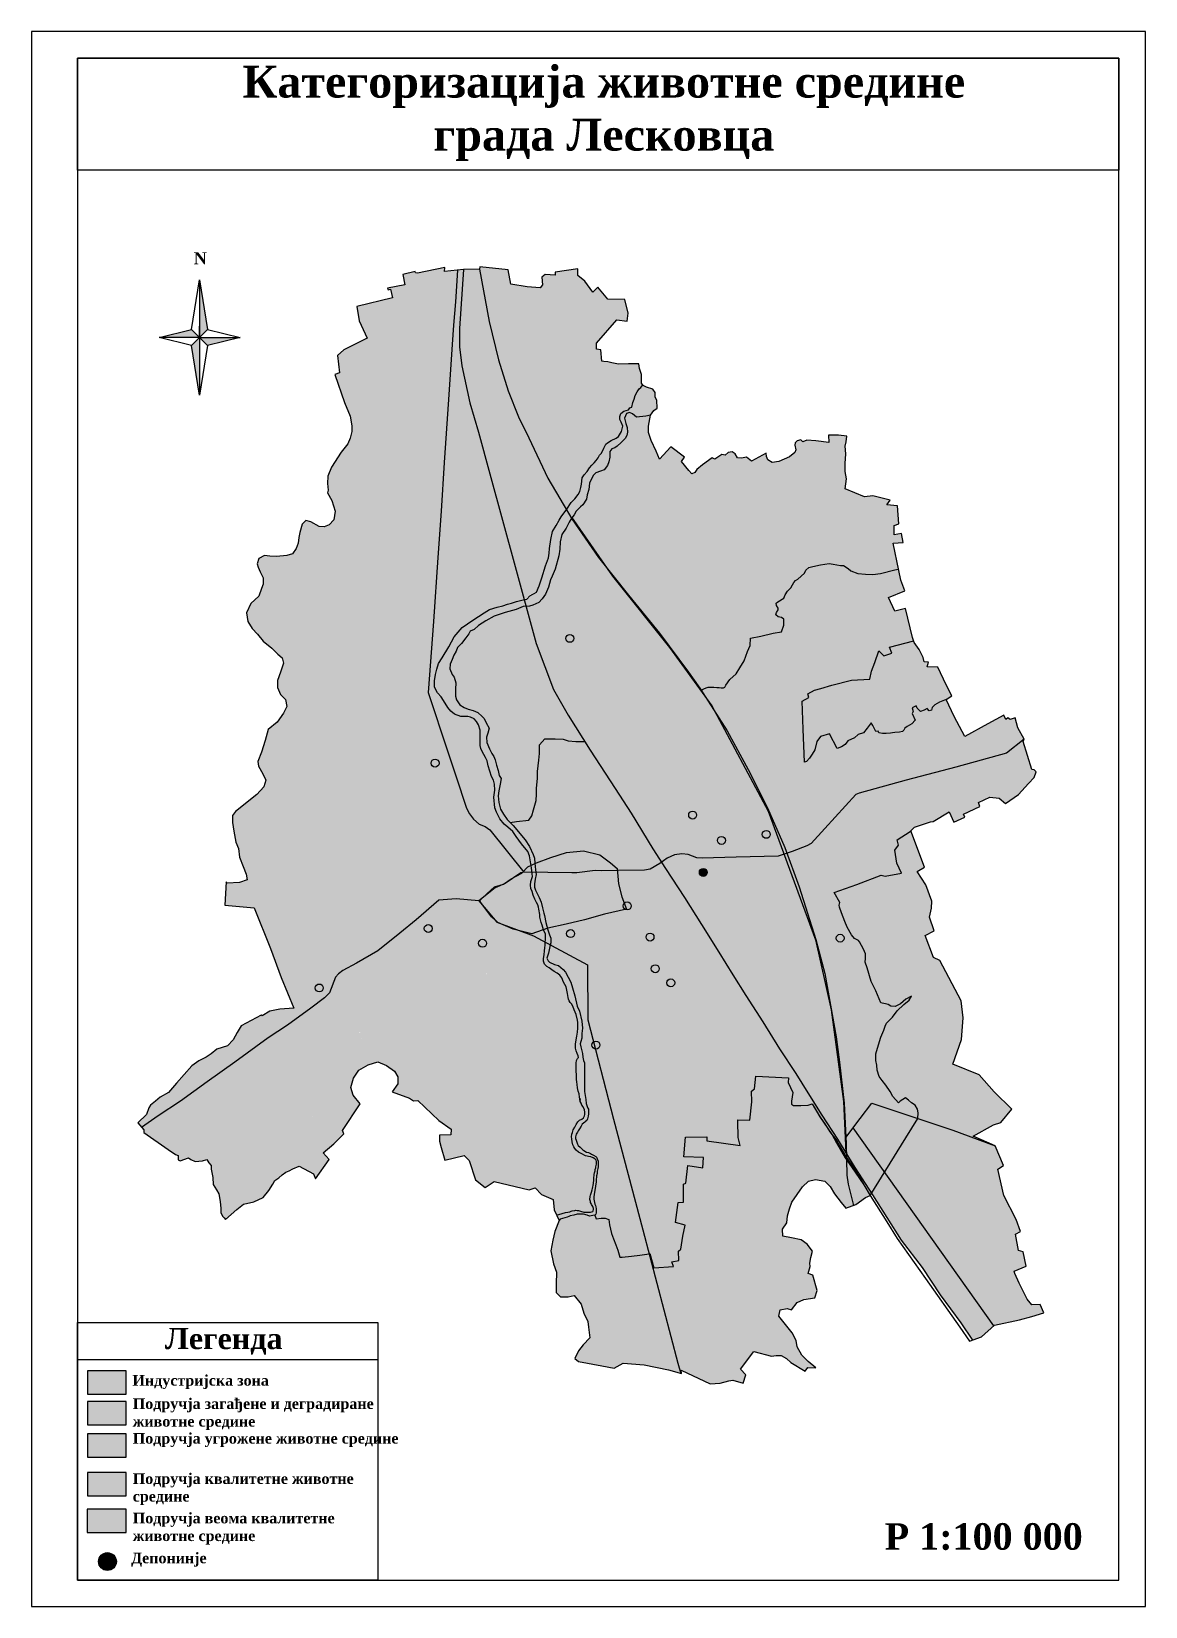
# Model space of a CAD drawing. Header units: inches. Extents: x 47592 to 68592, y 4743 to 34443.
import ezdxf

# ---------------------------------------------------------------- set-up
doc = ezdxf.new("R2010")
doc.units = ezdxf.units.IN
doc.header["$MEASUREMENT"] = 0
for name, color, linetype in [('centar', 10, 'Continuous'), ('DP 1 reda', 20, 'Continuous'), ('DP 2 reda', 50, 'Continuous'), ('granica gupa', 7, 'Continuous'), ('I', 10, 'Continuous'), ('industrija', 8, 'Continuous'), ('okvir', 7, 'Continuous'), ('reka', 140, 'Continuous'), ('sumsko zemljiste', 94, 'Continuous')]:
    doc.layers.add(name, color=color, linetype=linetype)
doc.layers.add('poljoprivredno zemljiste', color=7, linetype='Continuous', true_color=0x53ff1a)
doc.layers.add('pruga', color=7, linetype='TRACKS', lineweight=25)
doc.layers.add('ugrozena', color=7, linetype='TRACKS', lineweight=25, true_color=0xff8c1a)
doc.styles.add('LEGENDA', font='timesbd.ttf')
doc.styles.get("Standard").update_dxf_attribs({"font": 'arial.ttf'})
doc.linetypes.add('TRACKS', pattern='A,0.15,[130,ltypeshp.shx,S=0.25,R=0,X=0,Y=0],0.15', length=0.3)

msp = doc.modelspace()

# ---------------------------------------------------------------- texts
at = {"layer": 'okvir', "color": 7, "style": 'LEGENDA'}
msp.add_text('Р 1:100 000', height=500, dxfattribs=at).set_placement((63675, 5814))
at = {"layer": 'okvir', "attachment_point": 1, "style": 'LEGENDA'}
for s, width, insert, char_height in [('\\pxqc;{\\fTimes New Roman|b1|i0|c204|p18;Категоризација животне средине }\\P{\\fTimes New Roman|b1|i0|c204|p18;града Лесковца}', 21709.87, (47526, 33797), 600), ('{\\fTimes New Roman|b1|i0|c204|p18;Легенда}', 3514.36, (50107, 9997), 400)]:
    msp.add_mtext_dynamic_manual_height_columns(s, width=width, gutter_width=1, heights=[0], dxfattribs=dict(at, insert=insert, char_height=char_height))
at = {"layer": 'okvir', "color": 7, "insert": (50649, 30282), "char_height": 229, "attachment_point": 1, "style": 'LEGENDA'}
msp.add_mtext_dynamic_manual_height_columns('N', width=776.82, gutter_width=1145, heights=[0], dxfattribs=at)
at = {"layer": 'okvir', "char_height": 200, "attachment_point": 1}
for s, insert in [('{\\fTimes New Roman|b1|i0|c204|p18;Индустријска зона}', (49495, 9108)), ('{\\fTimes New Roman|b1|i0|c204|p18;Подручја загађене и деградиране животне средине}', (49500, 8669)), ('{\\fTimes New Roman|b1|i0|c204|p18;Подручја угрожене\\fTimes New Roman|b1|i0|c0|p18; \\fTimes New Roman|b1|i0|c204|p18;животне средине}', (49500, 8015)), ('{\\fTimes New Roman|b1|i0|c204|p18;Подручја квалитетне\\fTimes New Roman|b1|i0|c0|p18; \\fTimes New Roman|b1|i0|c204|p18;животне средине}', (49500, 7255)), ('{\\fTimes New Roman|b1|i0|c204|p18;Подручја веома квалитетне животне средине}', (49500, 6511)), ('{\\fTimes New Roman|b1|i0|c204|p18;Депонинје}', (49469, 5758))]:
    msp.add_mtext_dynamic_manual_height_columns(s, width=4816.42, gutter_width=1, heights=[0], dxfattribs=dict(at, insert=insert))

# ---------------------------------------------------------------- hatches: boundary and pattern name
at = {"layer": 'centar'}
h = msp.add_hatch(color=256, dxfattribs=at)
h.dxf.hatch_style = 1
h.paths.add_polyline_path([(57384, 18867), (57113, 18767), (56948, 18691), (56835, 18571), (56636, 18465), (56489, 18366), (56317, 18316), (56177, 18185), (56041, 18056), (56059, 18022), (56262, 17746), (56380, 17642), (56670, 17518), (57025, 17428), (57327, 17532), (57670, 17611), (58017, 17689), (58392, 17800), (58810, 17896), (58717, 18128), (58660, 18368), (58635, 18657), (58506, 18764), (58303, 18917), (57999, 18992), (57677, 18964)])
at = {"layer": 'I'}
h = msp.add_hatch(color=256, dxfattribs=at)
h.dxf.hatch_style = 1
h.paths.add_polyline_path([(53091, 16407, 1), (52941, 16407, 1)])
h.paths.add_polyline_path([(55146, 17529, 1), (54996, 17529, 1)])
h.paths.add_polyline_path([(56169, 17250, 1), (56019, 17250, 1)])
h.paths.add_polyline_path([(57829, 17433, 1), (57679, 17433, 1)])
h.paths.add_polyline_path([(58305, 15331, 1), (58156, 15331, 1)])
h.paths.add_polyline_path([(59718, 16504, 1), (59568, 16504, 1)])
h.paths.add_polyline_path([(59425, 16769, 1), (59276, 16769, 1)])
h.paths.add_polyline_path([(59326, 17367, 1), (59176, 17367, 1)])
h.paths.add_polyline_path([(58895, 17955, 1), (58746, 17955, 1)])
h.paths.add_polyline_path([(62911, 17346, 1), (62762, 17346, 1)])
h.paths.add_polyline_path([(61517, 19304, 1), (61367, 19304, 1)])
h.paths.add_polyline_path([(60673, 19190, 1), (60523, 19190, 1)])
h.paths.add_polyline_path([(60130, 19668, 1), (59981, 19668, 1)])
h.paths.add_polyline_path([(55274, 20647, 1), (55125, 20647, 1)])
h.paths.add_polyline_path([(57815, 23000, 1), (57665, 23000, 1)])
h = msp.add_hatch(color=256, dxfattribs=at)
h.dxf.hatch_style = 1
h.paths.add_polyline_path([(60331, 18586, 1), (60181, 18586, 1)])
h = msp.add_hatch(color=256, dxfattribs=at)
h.dxf.hatch_style = 1
h.paths.add_polyline_path([(48647, 8608), (48647, 8169), (49379, 8169), (49379, 8608)])
h = msp.add_hatch(color=256, dxfattribs=at)
h.dxf.hatch_style = 1
h.paths.add_polyline_path([(48854, 5591, 1), (49191, 5591, 1)])
at = {"layer": 'industrija'}
h = msp.add_hatch(color=256, dxfattribs=at)
h.dxf.hatch_style = 1
h.paths.add_polyline_path([(62051, 18329), (61821, 18959), (61658, 18907), (60866, 18885), (60227, 18866), (60126, 18876), (59963, 18935), (59842, 18953), (59705, 18933), (59566, 18869), (59458, 18792), (59535, 18673), (59890, 18126), (60210, 17617), (60541, 17096), (60805, 16667), (61050, 16281), (61370, 15783), (61686, 15273), (61989, 14806), (62219, 14446), (62481, 14025), (62776, 13568), (62944, 13296), (62939, 13484), (62900, 14248), (62816, 15023), (62750, 15497), (62534, 16697), (62370, 17336)])
h.paths.add_polyline_path([(60698, 21269), (60182, 22074), (59965, 22376), (59418, 23112), (58834, 23826), (58272, 24537), (57763, 25274), (57720, 25208), (57663, 25094), (57581, 24974), (57546, 24833), (57543, 24695), (57522, 24571), (57456, 24318), (57399, 24184), (57368, 24119), (57326, 23980), (57268, 23846), (57205, 23759), (57147, 23693), (57035, 23639), (56973, 23622), (56906, 23618), (57098, 22916), (57423, 22048), (57699, 21565), (58115, 20908), (58587, 20183), (58884, 19720), (59297, 19043), (59458, 18792), (59566, 18869), (59705, 18933), (59842, 18953), (59963, 18935), (60126, 18876), (60227, 18866), (60866, 18885), (61658, 18907), (61821, 18959), (61781, 19067), (61454, 19820), (61092, 20543)])
h.paths.add_polyline_path([(57319, 26033), (56957, 26793), (56859, 26990), (56850, 26985), (56769, 26924), (56613, 26823), (56428, 26765), (56231, 26700), (56066, 26696), (56223, 26118), (56700, 24368), (56872, 23741), (56918, 23750), (56973, 23814), (57104, 23885), (57150, 24007), (57175, 24077), (57204, 24156), (57270, 24382), (57326, 24530), (57344, 24620), (57345, 24709), (57372, 24876), (57404, 25026), (57470, 25141), (57530, 25242), (57566, 25305), (57666, 25440)])
h = msp.add_hatch(color=256, dxfattribs=at)
h.dxf.hatch_style = 1
h.paths.add_polyline_path([(57432, 22034), (57108, 22902), (56915, 23604), (56862, 23600), (56725, 23545), (56523, 23486), (56315, 23417), (56156, 23332), (56019, 23240), (55937, 23165), (55863, 23137), (55835, 23083), (55781, 23007), (55698, 22901), (55625, 22827), (55595, 22758), (55555, 22684), (55520, 22603), (55484, 22514), (55475, 22424), (55520, 22320), (55562, 22265), (55588, 22160), (55582, 22042), (55586, 21911), (55606, 21838), (55665, 21748), (55747, 21699), (55824, 21666), (55920, 21641), (56007, 21601), (56090, 21527), (56124, 21490), (56162, 21404), (56216, 21306), (56193, 21214), (56169, 21138), (56174, 21036), (56223, 20917), (56268, 20828), (56305, 20775), (56329, 20711), (56355, 20611), (56388, 20511), (56407, 20413), (56448, 20357), (56429, 20251), (56402, 20124), (56391, 20032), (56403, 19902), (56432, 19782), (56491, 19686), (56561, 19587), (56616, 19529), (56737, 19546), (56965, 19569), (57026, 19652), (57056, 19766), (57102, 19941), (57109, 20063), (57109, 20177), (57132, 20359), (57132, 20488), (57155, 20701), (57170, 20830), (57170, 20989), (57269, 21103), (57466, 21103), (57611, 21096), (57710, 21065), (57854, 21058), (58020, 21058), (57708, 21551)])
h = msp.add_hatch(color=256, dxfattribs=at)
h.dxf.hatch_style = 1
h.paths.add_polyline_path([(49379, 9189), (48647, 9189), (48647, 8750), (49379, 8750)])
at = {"layer": 'okvir'}
h = msp.add_hatch(color=256, dxfattribs=at)
h.dxf.hatch_style = 1
h.paths.add_polyline_path([(50760, 29762), (50760, 28673), (50912, 28826)])
h = msp.add_hatch(color=256, dxfattribs=at)
h.dxf.hatch_style = 1
h.paths.add_polyline_path([(49997, 28673), (50760, 28673), (50607, 28826)])
h = msp.add_hatch(color=256, dxfattribs=at)
h.dxf.hatch_style = 1
h.paths.add_polyline_path([(50760, 27584), (50760, 28673), (50607, 28521)])
h = msp.add_hatch(color=256, dxfattribs=at)
h.dxf.hatch_style = 1
h.paths.add_polyline_path([(51523, 28673), (50760, 28673), (50912, 28521)])
at = {"layer": 'poljoprivredno zemljiste'}
h = msp.add_hatch(color=256, dxfattribs=at)
h.dxf.hatch_style = 1
h.paths.add_polyline_path([(55524, 28542), (55546, 28905), (55583, 29348), (55625, 29945), (55375, 29917), (55382, 29995), (54867, 29889), (54828, 29890), (54825, 29917), (54594, 29863), (54632, 29666), (54301, 29601), (54312, 29570), (54358, 29586), (54397, 29419), (53726, 29256), (53767, 28989), (53921, 28658), (53479, 28439), (53359, 28331), (53396, 28006), (53312, 27974), (53494, 27449), (53599, 27192), (53627, 27007), (53629, 26902), (53599, 26776), (53554, 26667), (53428, 26510), (53244, 26228), (53175, 26060), (53169, 25919), (53181, 25796), (53172, 25746), (53430, 25748), (53443, 25701), (53639, 25665), (53655, 25530), (53399, 25558), (53363, 25467), (53363, 25345), (53395, 25266), (53524, 25232), (53560, 25179), (53548, 25093), (53524, 24924), (53577, 24895), (53559, 24819), (53518, 24733), (53459, 24703), (53455, 24655), (53797, 24236), (54236, 24380), (54706, 24463), (54724, 25120), (54748, 25868), (55086, 26190), (55075, 26257), (55186, 26262), (55381, 26437), (55451, 27506)])
h.paths.add_polyline_path([(56062, 26681), (56076, 26682), (56019, 26889), (55857, 27442), (55701, 28139), (55660, 28496), (55658, 28844), (55737, 29958), (55625, 29945), (55583, 29348), (55546, 28905), (55524, 28542), (55451, 27506), (55381, 26437), (55427, 26478), (55381, 25791), (55312, 24946), (55268, 24349), (55213, 23730), (56185, 23998), (56716, 24139), (56709, 24169), (56547, 24812), (56351, 25485), (56191, 26104)])
h.paths.add_polyline_path([(56580, 27669), (56395, 28250), (56218, 28975), (56034, 29961), (55737, 29958), (55658, 28844), (55660, 28496), (55701, 28139), (55857, 27442), (56019, 26889), (56076, 26682), (56241, 26686), (56438, 26751), (56623, 26809), (56779, 26910), (56868, 26978), (56769, 27180)])
h.paths.add_polyline_path([(59055, 28088), (59039, 28179), (58845, 28177), (58656, 28171), (58532, 28194), (58458, 28212), (58380, 28220), (58345, 28229), (58324, 28441), (58242, 28455), (58240, 28569), (58627, 29005), (58821, 28983), (58839, 29131), (58778, 29389), (58458, 29398), (58265, 29620), (58172, 29528), (58020, 29736), (57888, 29841), (57890, 29967), (57466, 29903), (57466, 29847), (57277, 29859), (57213, 29808), (57223, 29667), (57178, 29608), (56935, 29626), (56626, 29680), (56580, 29948), (56043, 30008), (56034, 29961), (56218, 28975), (56395, 28250), (56580, 27669), (56769, 27180), (56966, 26779), (57328, 26019), (57676, 25426), (57685, 25438), (57766, 25563), (57833, 25633), (57895, 25713), (57929, 25772), (57946, 25843), (57961, 25906), (57970, 26025), (58012, 26085), (58067, 26147), (58109, 26216), (58153, 26266), (58196, 26307), (58238, 26352), (58276, 26403), (58302, 26454), (58336, 26493), (58381, 26588), (58420, 26659), (58448, 26690), (58519, 26730), (58612, 26774), (58656, 26806), (58715, 26902), (58737, 27002), (58708, 27075), (58685, 27124), (58685, 27184), (58702, 27242), (58759, 27281), (58800, 27294), (58845, 27311), (58872, 27349), (58910, 27360), (58929, 27445), (58951, 27509), (58973, 27579), (59012, 27650), (59045, 27705), (59076, 27733), (59114, 27780), (59090, 27813), (59090, 27871), (59088, 27975)])
h = msp.add_hatch(color=256, dxfattribs=at)
h.dxf.hatch_style = 1
h.paths.add_polyline_path([(63994, 24977), (63852, 24954), (63854, 25125), (63941, 25158), (63916, 25501), (63714, 25520), (63776, 25606), (63451, 25689), (63294, 25668), (62927, 25819), (62957, 26005), (62930, 26149), (62930, 26298), (62942, 26477), (62930, 26621), (62950, 26706), (62961, 26813), (62806, 26832), (62656, 26832), (62613, 26832), (62621, 26694), (62378, 26724), (62209, 26735), (62133, 26706), (62096, 26741), (62024, 26724), (61987, 26685), (61982, 26646), (62003, 26555), (61984, 26506), (61879, 26421), (61682, 26335), (61553, 26314), (61474, 26365), (61447, 26427), (61443, 26493), (61165, 26339), (61073, 26417), (60978, 26400), (60900, 26407), (60854, 26477), (60799, 26520), (60726, 26504), (60665, 26456), (60604, 26465), (60474, 26380), (60424, 26403), (60241, 26271), (60136, 26184), (60093, 26128), (60037, 26102), (59981, 26166), (59846, 26333), (59903, 26417), (59644, 26611), (59427, 26376), (59370, 26530), (59272, 26732), (59224, 26881), (59220, 27004), (59263, 27206), (59172, 27188), (58997, 27174), (58923, 27231), (58865, 27259), (58809, 27239), (58786, 27197), (58769, 27149), (58796, 27052), (58821, 26975), (58827, 26891), (58814, 26824), (58782, 26770), (58709, 26693), (58635, 26622), (58585, 26593), (58531, 26572), (58492, 26521), (58495, 26482), (58496, 26418), (58475, 26329), (58451, 26257), (58385, 26179), (58319, 26153), (58230, 26122), (58186, 26077), (58136, 25984), (58109, 25925), (58098, 25807), (58068, 25708), (58051, 25622), (57982, 25518), (57938, 25483), (57857, 25400), (57822, 25328), (57779, 25271), (58542, 24170), (59620, 22827), (60249, 21960), (60230, 22032), (60265, 22051), (60311, 22069), (60348, 22077), (60385, 22077), (60454, 22077), (60508, 22073), (60552, 22073), (60593, 22070), (60634, 22070), (60660, 22079), (60671, 22093), (60681, 22115), (60757, 22222), (60875, 22333), (60947, 22446), (61029, 22577), (61088, 22754), (61141, 22864), (61148, 23006), (61339, 23041), (61570, 23098), (61729, 23123), (61776, 23248), (61776, 23362), (61730, 23393), (61669, 23408), (61623, 23443), (61638, 23486), (61666, 23535), (61669, 23567), (61634, 23617), (61630, 23666), (61662, 23691), (61776, 23758), (61797, 23819), (61840, 23889), (61903, 23950), (61939, 24010), (61960, 24056), (61992, 24088), (62038, 24116), (62166, 24230), (62191, 24283), (62244, 24339), (62322, 24357), (62464, 24385), (62627, 24414), (62701, 24396), (62839, 24375), (62900, 24371), (62985, 24318), (63038, 24276), (63169, 24222), (63315, 24208), (63449, 24205), (63598, 24222), (63868, 24293), (63936, 24307), (63838, 24798), (64023, 24810)])
h = msp.add_hatch(color=256, dxfattribs=at)
h.dxf.hatch_style = 1
h.paths.add_polyline_path([(53553, 21571), (53557, 21966), (53566, 22030), (53511, 22058), (53494, 22067), (53513, 22109), (53539, 22177), (53570, 22302), (53593, 22397), (53590, 22417), (53333, 22439), (53333, 22456), (53337, 22475), (53081, 22497), (53081, 22511), (53078, 22602), (53104, 22673), (53124, 22691), (53332, 22659), (53533, 22643), (53609, 22637), (53592, 22773), (53582, 22841), (53559, 22899), (53524, 22899), (53511, 22924), (53413, 23180), (53395, 23247), (53368, 23376), (53347, 23433), (53314, 23509), (53267, 23555), (53183, 23655), (53078, 23759), (52976, 23846), (52770, 23995), (52637, 24080), (52594, 24112), (52642, 24177), (52628, 24192), (52563, 24187), (52492, 24189), (52490, 24238), (52416, 24282), (52309, 24360), (52237, 24416), (52166, 24452), (52122, 24508), (52142, 24546), (52083, 24547), (51984, 24562), (51876, 24505), (51846, 24406), (51864, 24340), (51900, 24256), (51960, 24142), (51960, 24019), (51930, 23941), (51876, 23795), (51729, 23660), (51644, 23480), (51668, 23315), (51753, 23183), (51852, 23081), (51960, 22950), (52125, 22815), (52237, 22704), (52315, 22635), (52339, 22533), (52288, 22362), (52228, 22206), (52228, 22073), (52288, 21941), (52378, 21845), (52405, 21715), (52345, 21588), (52225, 21420), (52050, 21282), (51999, 21075), (51927, 20853), (51861, 20676), (51873, 20589), (51954, 20445), (52011, 20328), (51972, 20199), (51837, 20058), (51434, 19736), (51382, 19659), (51379, 19525), (51407, 19361), (51446, 19158), (51492, 19036), (51513, 18872), (51580, 18696), (51638, 18553), (51659, 18444), (51659, 18444), (51670, 18476), (51699, 18518), (51719, 18535), (51751, 18595), (51780, 18728), (51813, 18833), (51879, 18969), (51994, 19189), (52080, 19373), (52187, 19573), (52249, 19715), (52301, 19837), (52382, 20045), (52397, 20135), (52425, 20287), (52454, 20456), (52489, 20449), (52565, 20436), (52658, 20419), (52837, 20418), (53021, 20423), (53104, 20423), (53146, 20438), (53218, 20429), (53325, 20418), (53344, 20469), (53387, 20523), (53455, 20606), (53517, 20672), (53652, 20811), (53842, 21013), (53972, 21137), (54068, 21246), (54046, 21264), (53912, 21378), (53850, 21403)])
h = msp.add_hatch(color=256, dxfattribs=at)
h.dxf.hatch_style = 1
h.paths.add_polyline_path([(64832, 22124), (64676, 22454), (64478, 22461), (64498, 22549), (64418, 22560), (64400, 22640), (64327, 22792), (64233, 22922), (64222, 22952), (63764, 22831), (63811, 22720), (63657, 22672), (63564, 22762), (63489, 22542), (63429, 22384), (63393, 22229), (63051, 22214), (62678, 22119), (62471, 22053), (62350, 22022), (62226, 21954), (62248, 21882), (62117, 21813), (62141, 21289), (62166, 20663), (62203, 20678), (62259, 20741), (62310, 20818), (62359, 20897), (62396, 21058), (62468, 21151), (62633, 21201), (62782, 20923), (62863, 20957), (62930, 20999), (62981, 21070), (63105, 21121), (63178, 21187), (63275, 21216), (63346, 21306), (63419, 21404), (63453, 21356), (63489, 21282), (63510, 21246), (63549, 21252), (63566, 21219), (63632, 21206), (63704, 21204), (63782, 21215), (63824, 21219), (63868, 21224), (63952, 21231), (64012, 21246), (64033, 21267), (64056, 21308), (64098, 21336), (64185, 21390), (64252, 21460), (64194, 21586), (64214, 21621), (64196, 21688), (64268, 21729), (64288, 21682), (64352, 21621), (64420, 21648), (64476, 21676), (64516, 21636), (64557, 21648), (64570, 21697), (64620, 21748), (64710, 21795), (64834, 21845), (64941, 21915)])
h = msp.add_hatch(color=256, dxfattribs=at)
h.dxf.hatch_style = 1
h.paths.add_polyline_path([(65122, 15435), (65155, 15842), (65114, 16164), (64715, 16925), (64597, 16982), (64439, 17398), (64610, 17483), (64519, 17740), (64558, 17914), (64566, 18046), (64453, 18351), (64286, 18605), (64424, 18687), (64171, 19373), (64158, 19358), (63913, 19200), (63938, 19102), (63866, 19003), (63901, 18758), (63995, 18575), (63687, 18517), (63606, 18537), (63152, 18361), (62720, 18206), (62831, 18018), (62816, 17971), (62822, 17934), (62864, 17827), (62926, 17661), (62967, 17555), (63049, 17407), (63104, 17337), (63179, 17302), (63200, 17275), (63278, 17142), (63311, 17052), (63311, 16965), (63305, 16893), (63343, 16785), (63421, 16530), (63505, 16353), (63602, 16129), (63630, 16122), (63689, 16111), (63738, 16096), (63791, 16062), (63872, 16060), (63970, 16110), (64075, 16194), (64183, 16255), (64137, 16178), (64037, 16093), (63913, 15978), (63824, 15855), (63708, 15743), (63684, 15684), (63660, 15612), (63601, 15482), (63556, 15335), (63508, 15165), (63508, 15039), (63528, 14953), (63531, 14856), (63573, 14740), (63629, 14662), (63696, 14574), (63781, 14455), (63827, 14360), (63933, 14243), (63969, 14274), (64068, 14337), (64124, 14291), (64182, 14240), (64247, 14196), (64292, 14124), (64307, 14052), (64302, 13944), (64960, 13724), (65343, 13612), (65724, 13826), (65864, 13872), (66072, 14119), (65738, 14450), (65456, 14768), (64958, 14971)])
h.paths.add_polyline_path([(65808, 12989), (65913, 13057), (65756, 13432), (65343, 13612), (64960, 13724), (64300, 13945), (64076, 13581), (63672, 12930), (65732, 10034), (65746, 10046), (66214, 10150), (66446, 10215), (66677, 10279), (66605, 10436), (66452, 10430), (66364, 10541), (66213, 10842), (66131, 11023), (66117, 11069), (66341, 11162), (66283, 11430), (66199, 11457), (66139, 11764), (66234, 11816), (66152, 12039), (65919, 12495)])
h.paths.add_polyline_path([(63672, 12930), (63427, 12535), (63443, 12509), (63718, 12078), (63984, 11653), (64380, 11137), (64724, 10619), (65110, 10094), (65331, 9768), (65499, 9828), (65732, 10034)])
h = msp.add_hatch(color=256, dxfattribs=at)
h.dxf.hatch_style = 1
h.paths.add_polyline_path([(62101, 11655), (61919, 11698), (61757, 11728), (61751, 11856), (61830, 11980), (61843, 12108), (61882, 12241), (61923, 12365), (62024, 12511), (62127, 12659), (62240, 12763), (62372, 12796), (62549, 12762), (62650, 12662), (62731, 12525), (62856, 12363), (62943, 12253), (63088, 12310), (63080, 12330), (62984, 12705), (62964, 12878), (62957, 13165), (62928, 13207), (62769, 13488), (62683, 13639), (62642, 13693), (62536, 13837), (62452, 13978), (62452, 13977), (62306, 14222), (62234, 14200), (62097, 14188), (61956, 14189), (61917, 14215), (61918, 14272), (61945, 14434), (61855, 14622), (61859, 14715), (61245, 14747), (61222, 14506), (61166, 14464), (61171, 14261), (61132, 13915), (60909, 13923), (60904, 13898), (60912, 13586), (60949, 13437), (60322, 13524), (60322, 13599), (59923, 13593), (59891, 13221), (60258, 13209), (60244, 13015), (59966, 13062), (59927, 12726), (59885, 12709), (59881, 12370), (59784, 12360), (59730, 11987), (59915, 11936), (59868, 11728), (59835, 11482), (59787, 11441), (59794, 11270), (59664, 11246), (59692, 11154), (59306, 11129), (59778, 9332), (59833, 9139), (59847, 9135), (59838, 9199), (60385, 8944), (60573, 8956), (60738, 8998), (60814, 9014), (61006, 8955), (61055, 9110), (60955, 9216), (61207, 9553), (61544, 9462), (61627, 9477), (61721, 9477), (61824, 9420), (61903, 9344), (62177, 9183), (62225, 9253), (62374, 9244), (62231, 9365), (62116, 9480), (62025, 9638), (62009, 9760), (61928, 9904), (61803, 10059), (61681, 10220), (61706, 10338), (61836, 10360), (61918, 10335), (62028, 10478), (62149, 10530), (62359, 10563), (62405, 10701), (62320, 10989), (62235, 11020), (62268, 11156), (62265, 11220), (62280, 11323), (62314, 11443), (62213, 11579)], flags=17)
h.paths.add_polyline_path([(62320, 10989), (62235, 11020), (62268, 11156), (62265, 11220), (62280, 11323), (62314, 11443), (62213, 11579), (62101, 11655), (61919, 11698), (61757, 11728), (61751, 11856), (61830, 11980), (61843, 12108), (61882, 12241), (61923, 12365), (62024, 12511), (62127, 12659), (62240, 12763), (62372, 12796), (62549, 12762), (62650, 12662), (62731, 12525), (62856, 12363), (62943, 12253), (63130, 12326), (63313, 12455), (63401, 12493), (63310, 12655), (63168, 12903), (62941, 13230), (62753, 13549), (62642, 13693), (62536, 13837), (62457, 13970), (62306, 14222), (62234, 14200), (62097, 14188), (61956, 14189), (61917, 14215), (61918, 14272), (61945, 14434), (61855, 14622), (61859, 14715), (61245, 14747), (61222, 14506), (61166, 14464), (61171, 14261), (61132, 13915), (60909, 13923), (60904, 13898), (60912, 13586), (60949, 13437), (60322, 13524), (60322, 13599), (59923, 13593), (59891, 13221), (60258, 13209), (60244, 13015), (59966, 13062), (59927, 12726), (59885, 12709), (59881, 12370), (59784, 12360), (59730, 11987), (59915, 11936), (59868, 11728), (59835, 11482), (59787, 11441), (59794, 11270), (59664, 11246), (59692, 11154), (59324, 11130), (59250, 11399), (59194, 11386), (59058, 11368), (58904, 11351), (58725, 11332), (58683, 11329), (58647, 11460), (58608, 11565), (58560, 11674), (58528, 11780), (58485, 11940), (58473, 12043), (58407, 12066), (58328, 12066), (58238, 12055), (58212, 12125), (58175, 12118), (58110, 12106), (58066, 12120), (57997, 12139), (57930, 12140), (57875, 12139), (57813, 12123), (57747, 12111), (57723, 12099), (57688, 12087), (57647, 12074), (57560, 12047), (57536, 12021), (57457, 11814), (57418, 11653), (57384, 11449), (57433, 11206), (57488, 11045), (57479, 10825), (57485, 10667), (57564, 10585), (57707, 10582), (57822, 10607), (57956, 10446), (58005, 10273), (58078, 10115), (58093, 10011), (58117, 9810), (57990, 9676), (57904, 9567), (57835, 9418), (57904, 9366), (58340, 9281), (58577, 9235), (58747, 9332), (59139, 9299), (59598, 9205), (59847, 9135), (59838, 9199), (60385, 8944), (60573, 8956), (60738, 8998), (60814, 9014), (61006, 8955), (61055, 9110), (60955, 9216), (61207, 9553), (61544, 9462), (61627, 9477), (61721, 9477), (61824, 9420), (61903, 9344), (62177, 9183), (62225, 9253), (62374, 9244), (62231, 9365), (62116, 9480), (62025, 9638), (62009, 9760), (61928, 9904), (61803, 10059), (61681, 10220), (61706, 10338), (61836, 10360), (61918, 10335), (62028, 10478), (62149, 10530), (62359, 10563), (62405, 10701)])
h = msp.add_hatch(color=256, dxfattribs=at)
h.dxf.hatch_style = 1
h.paths.add_polyline_path([(61882, 12241), (61923, 12365), (62024, 12511), (62127, 12659), (62240, 12763), (62372, 12796), (62549, 12762), (62650, 12662), (62731, 12525), (62856, 12363), (62943, 12253), (63088, 12310), (63080, 12330), (62984, 12705), (62964, 12878), (62957, 13165), (62928, 13207), (62769, 13488), (62683, 13639), (62642, 13693), (62536, 13837), (62452, 13978), (62452, 13977), (62306, 14222), (62234, 14200), (62097, 14188), (61956, 14189), (61917, 14215), (61918, 14272), (61945, 14434), (61855, 14622), (61859, 14715), (61245, 14747), (61222, 14506), (61166, 14464), (61171, 14261), (61132, 13915), (60909, 13923), (60904, 13898), (60912, 13586), (60949, 13437), (60322, 13524), (60322, 13599), (59923, 13593), (59891, 13221), (60258, 13209), (60244, 13015), (59966, 13062), (59927, 12726), (59885, 12709), (59881, 12370), (59784, 12360), (59730, 11987), (59915, 11936), (59868, 11728), (59835, 11482), (59787, 11441), (59794, 11270), (59664, 11246), (59692, 11154), (59306, 11129), (59778, 9332), (59833, 9139), (59847, 9135), (59838, 9199), (60385, 8944), (60573, 8956), (60738, 8998), (60814, 9014), (61006, 8955), (61055, 9110), (60955, 9216), (61207, 9553), (61544, 9462), (61627, 9477), (61721, 9477), (61824, 9420), (61903, 9344), (62177, 9183), (62225, 9253), (62374, 9244), (62231, 9365), (62116, 9480), (62025, 9638), (62009, 9760), (61928, 9904), (61803, 10059), (61681, 10220), (61706, 10338), (61836, 10360), (61918, 10335), (62028, 10478), (62149, 10530), (62359, 10563), (62405, 10701), (62320, 10989), (62235, 11020), (62268, 11156), (62265, 11220), (62280, 11323), (62314, 11443), (62213, 11579), (62101, 11655), (61919, 11698), (61757, 11728), (61751, 11856), (61830, 11980), (61843, 12108)])
h = msp.add_hatch(color=256, dxfattribs=at)
h.dxf.hatch_style = 1
h.paths.add_polyline_path([(49379, 7270), (48647, 7270), (48647, 6830), (49379, 6830)])
at = {"layer": 'reka'}
h = msp.add_hatch(color=256, dxfattribs=at)
h.dxf.hatch_style = 1
h.paths.add_polyline_path([(58136, 25984), (58186, 26077), (58230, 26122), (58319, 26153), (58385, 26179), (58451, 26257), (58475, 26329), (58496, 26418), (58495, 26482), (58492, 26521), (58531, 26572), (58585, 26593), (58635, 26622), (58709, 26693), (58782, 26770), (58814, 26824), (58827, 26891), (58821, 26975), (58796, 27052), (58769, 27149), (58786, 27197), (58809, 27239), (58865, 27259), (58923, 27231), (58997, 27174), (59172, 27188), (59263, 27206), (59325, 27299), (59387, 27339), (59381, 27494), (59348, 27545), (59348, 27638), (59305, 27696), (59187, 27735), (59123, 27768), (59114, 27780), (59076, 27733), (59045, 27705), (59012, 27650), (58973, 27579), (58951, 27509), (58929, 27445), (58910, 27360), (58872, 27349), (58845, 27311), (58800, 27294), (58759, 27281), (58702, 27242), (58685, 27184), (58685, 27124), (58708, 27075), (58737, 27002), (58715, 26902), (58656, 26806), (58612, 26774), (58519, 26730), (58448, 26690), (58420, 26659), (58381, 26588), (58336, 26493), (58302, 26454), (58276, 26403), (58238, 26352), (58196, 26307), (58153, 26266), (58109, 26216), (58067, 26147), (58012, 26085), (57970, 26025), (57961, 25906), (57946, 25843), (57929, 25772), (57895, 25713), (57833, 25633), (57766, 25563), (57685, 25438), (57576, 25291), (57539, 25228), (57480, 25127), (57413, 25012), (57381, 24862), (57355, 24695), (57353, 24606), (57336, 24516), (57279, 24368), (57214, 24142), (57185, 24063), (57160, 23993), (57113, 23871), (56983, 23800), (56927, 23736), (56833, 23717), (56734, 23692), (56638, 23661), (56564, 23643), (56477, 23616), (56369, 23590), (56225, 23545), (56127, 23481), (55910, 23340), (55709, 23205), (55558, 23028), (55458, 22842), (55331, 22633), (55264, 22525), (55235, 22417), (55209, 22317), (55190, 22202), (55187, 22082), (55247, 21971), (55311, 21895), (55387, 21780), (55442, 21696), (55496, 21626), (55567, 21573), (55684, 21526), (55775, 21529), (55818, 21525), (55867, 21511), (55934, 21480), (55983, 21435), (56018, 21369), (56050, 21267), (56047, 21144), (56050, 21036), (56050, 20979), (56061, 20924), (56086, 20866), (56116, 20807), (56149, 20753), (56183, 20691), (56199, 20598), (56232, 20493), (56266, 20397), (56299, 20327), (56322, 20250), (56324, 20135), (56306, 20007), (56325, 19804), (56355, 19721), (56420, 19596), (56501, 19496), (56573, 19438), (56663, 19358), (56725, 19262), (56831, 19123), (56948, 18982), (56977, 18898), (57017, 18673), (57031, 18558), (57033, 18508), (57004, 18417), (56997, 18347), (57004, 18284), (57029, 18229), (57047, 18156), (57080, 18079), (57114, 18017), (57134, 17973), (57150, 17933), (57157, 17894), (57172, 17794), (57177, 17744), (57186, 17694), (57202, 17641), (57216, 17589), (57245, 17506), (57278, 17419), (57282, 17381), (57282, 17345), (57279, 17318), (57272, 17278), (57272, 17216), (57271, 17162), (57264, 17105), (57256, 17033), (57245, 16960), (57245, 16911), (57265, 16859), (57308, 16810), (57350, 16788), (57398, 16752), (57446, 16719), (57500, 16686), (57553, 16646), (57589, 16596), (57619, 16519), (57672, 16426), (57693, 16306), (57702, 16265), (57711, 16225), (57716, 16196), (57728, 16162), (57749, 16136), (57771, 16105), (57794, 16062), (57821, 15993), (57857, 15910), (57884, 15802), (57891, 15755), (57892, 15705), (57890, 15650), (57887, 15574), (57872, 15496), (57848, 15355), (57848, 15308), (57848, 15269), (57858, 15222), (57875, 15172), (57895, 15127), (57900, 15099), (57887, 15076), (57865, 15041), (57857, 14992), (57857, 14957), (57857, 14921), (57861, 14861), (57861, 14832), (57865, 14776), (57867, 14752), (57867, 14680), (57874, 14636), (57880, 14584), (57882, 14526), (57895, 14464), (57914, 14411), (57924, 14348), (57929, 14324), (57928, 14331), (57935, 14290), (57929, 14324), (57929, 14311), (57937, 14267), (57953, 14234), (57967, 14196), (57988, 14163), (58018, 14111), (58023, 14064), (58022, 14019), (58016, 13994), (57996, 13957), (57967, 13935), (57921, 13913), (57892, 13885), (57859, 13833), (57835, 13783), (57801, 13731), (57789, 13684), (57779, 13649), (57774, 13600), (57779, 13563), (57785, 13503), (57797, 13447), (57815, 13412), (57834, 13381), (57859, 13346), (57901, 13310), (57965, 13281), (58032, 13242), (58066, 13235), (58091, 13231), (58137, 13220), (58177, 13203), (58213, 13188), (58235, 13162), (58243, 13137), (58240, 13087), (58230, 13033), (58228, 13014), (58219, 12987), (58216, 12960), (58204, 12920), (58200, 12889), (58193, 12817), (58193, 12776), (58179, 12685), (58173, 12659), (58165, 12623), (58159, 12601), (58148, 12559), (58142, 12535), (58132, 12501), (58124, 12475), (58119, 12420), (58129, 12382), (58131, 12364), (58139, 12341), (58148, 12323), (58160, 12303), (58172, 12284), (58179, 12268), (58188, 12246), (58188, 12229), (58182, 12203), (58171, 12191), (58132, 12180), (58097, 12182), (58079, 12182), (58037, 12182), (58005, 12182), (57983, 12184), (57961, 12192), (57938, 12200), (57924, 12205), (57906, 12208), (57876, 12212), (57850, 12217), (57832, 12214), (57786, 12207), (57762, 12196), (57738, 12188), (57705, 12180), (57655, 12171), (57598, 12152), (57489, 12123), (57536, 12021), (57560, 12047), (57647, 12074), (57688, 12087), (57723, 12099), (57747, 12111), (57813, 12123), (57875, 12139), (57930, 12140), (57997, 12139), (58066, 12120), (58110, 12106), (58175, 12118), (58214, 12125), (58227, 12143), (58234, 12167), (58233, 12194), (58233, 12215), (58234, 12242), (58231, 12277), (58221, 12305), (58214, 12328), (58196, 12391), (58189, 12423), (58193, 12461), (58199, 12516), (58212, 12588), (58235, 12752), (58238, 12799), (58244, 12840), (58244, 12867), (58252, 12911), (58258, 12954), (58266, 13005), (58271, 13034), (58275, 13141), (58245, 13215), (58231, 13232), (58188, 13257), (58147, 13273), (58128, 13283), (58089, 13306), (58054, 13312), (58003, 13340), (57986, 13358), (57962, 13381), (57936, 13406), (57895, 13437), (57884, 13464), (57862, 13536), (57848, 13570), (57844, 13601), (57861, 13649), (57882, 13685), (57898, 13716), (57920, 13753), (57955, 13799), (57972, 13837), (58022, 13874), (58038, 13888), (58058, 13911), (58074, 13939), (58076, 13963), (58088, 13991), (58093, 14036), (58093, 14060), (58092, 14123), (58079, 14141), (58064, 14170), (58050, 14226), (58044, 14306), (58014, 14453), (58014, 14511), (58013, 14606), (58019, 14764), (58017, 14958), (58013, 14995), (58000, 15038), (57982, 15102), (57978, 15173), (57947, 15299), (57937, 15351), (57947, 15395), (57965, 15458), (57964, 15551), (57981, 15647), (57968, 15780), (57922, 15972), (57878, 16067), (57831, 16261), (57791, 16410), (57761, 16517), (57660, 16707), (57615, 16758), (57523, 16831), (57453, 16851), (57358, 16893), (57330, 16920), (57305, 16969), (57336, 17065), (57360, 17188), (57382, 17257), (57382, 17345), (57357, 17411), (57326, 17501), (57285, 17642), (57261, 17772), (57251, 17820), (57227, 17919), (57200, 18025), (57162, 18114), (57093, 18252), (57074, 18307), (57071, 18371), (57088, 18459), (57103, 18546), (57092, 18638), (57079, 18761), (57075, 18856), (57046, 18927), (56982, 19072), (56899, 19200), (56671, 19471), (56561, 19587), (56491, 19686), (56432, 19782), (56403, 19902), (56391, 20032), (56402, 20124), (56429, 20251), (56448, 20357), (56407, 20413), (56388, 20511), (56355, 20611), (56329, 20711), (56305, 20775), (56268, 20828), (56223, 20917), (56174, 21036), (56169, 21138), (56193, 21214), (56216, 21306), (56162, 21404), (56124, 21490), (56090, 21527), (56007, 21601), (55920, 21641), (55824, 21666), (55747, 21699), (55665, 21748), (55606, 21838), (55586, 21911), (55582, 22042), (55588, 22160), (55562, 22265), (55520, 22320), (55475, 22424), (55484, 22514), (55520, 22603), (55555, 22684), (55595, 22758), (55625, 22827), (55698, 22901), (55781, 23007), (55835, 23083), (55863, 23137), (55937, 23165), (56019, 23240), (56156, 23332), (56315, 23417), (56523, 23486), (56725, 23545), (56862, 23600), (56982, 23608), (57044, 23625), (57157, 23679), (57215, 23745), (57278, 23833), (57336, 23966), (57378, 24105), (57409, 24170), (57465, 24304), (57531, 24557), (57552, 24681), (57555, 24819), (57591, 24960), (57672, 25080), (57730, 25194), (57779, 25271), (57822, 25328), (57857, 25400), (57938, 25483), (57982, 25518), (58051, 25622), (58068, 25708), (58098, 25807), (58109, 25925)])
at = {"layer": 'sumsko zemljiste'}
h = msp.add_hatch(color=256, dxfattribs=at)
h.dxf.hatch_style = 1
h.paths.add_polyline_path([(56500, 15150), (56500, 15186), (56480, 15216), (56463, 15248), (56512, 15268), (56563, 15292), (56479, 15424), (56460, 15466), (56463, 15504), (56507, 15508), (56523, 15538), (56527, 15589), (56500, 15618), (56479, 15660), (56490, 15694), (56537, 15721), (56526, 15769), (56500, 15869), (56469, 15977), (56461, 16112), (56454, 16154), (56454, 16195), (56490, 16227), (56570, 16230), (56599, 16191), (56660, 16163), (56681, 16186), (56748, 16341), (56780, 16361), (56856, 16336), (56938, 16320), (56949, 16360), (56944, 16396), (56906, 16418), (56889, 16457), (56930, 16546), (56891, 16589), (56818, 16621), (56751, 16644), (56709, 16708), (56654, 16701), (56608, 16601), (56512, 16625), (56553, 16691), (56457, 16751), (56429, 16717), (56387, 16710), (56289, 16697), (56171, 16687), (56168, 16668), (56182, 16583), (56217, 16500), (56203, 16384), (56167, 16336), (56069, 16355), (56031, 16317), (55918, 16378), (55870, 16307), (55835, 16224), (55815, 16098), (55754, 16097), (55720, 16170), (55689, 16240), (55639, 16350), (55673, 16360), (55721, 16386), (55797, 16441), (55824, 16489), (55873, 16598), (55840, 16608), (55793, 16618), (55775, 16656), (55778, 16772), (55807, 16848), (55854, 16864), (55876, 16863), (55886, 16955), (55893, 17098), (55917, 17206), (55880, 17201), (55800, 17192), (55744, 17225), (55697, 17282), (55586, 17230), (55487, 17159), (55445, 17110), (55427, 17078), (55436, 17033), (55432, 16966), (55391, 16907), (55342, 16860), (55283, 16789), (55230, 16782), (55186, 16773), (55151, 16810), (55133, 16874), (55068, 16889), (54989, 16804), (55017, 16776), (55048, 16738), (55036, 16693), (55005, 16666), (54973, 16710), (54949, 16754), (54816, 16736), (54751, 16710), (54812, 16625), (54679, 16492), (54654, 16496), (54616, 16475), (54591, 16407), (54669, 16392), (54669, 16349), (54622, 16332), (54607, 16289), (54607, 16162), (54599, 16022), (54524, 15935), (54442, 15887), (54385, 15914), (54308, 15906), (54218, 15883), (54156, 15827), (54113, 15838), (54069, 15894), (54012, 15911), (53975, 15936), (53914, 15929), (53883, 15865), (53845, 15826), (53823, 15744), (53834, 15674), (53765, 15632), (53754, 15610), (53765, 15580), (53791, 15566), (53861, 15556), (53890, 15529), (53873, 15505), (53810, 15499), (53810, 15482), (53814, 15427), (53793, 15386), (53698, 15375), (53732, 15330), (53742, 15306), (53758, 15243), (53742, 15188), (53706, 15160), (53660, 15148), (53615, 15124), (53573, 15099), (53479, 15073), (53437, 15037), (53371, 15066), (53235, 15027), (53188, 15066), (53132, 15038), (53074, 15006), (53032, 14914), (53053, 14860), (53043, 14810), (53054, 14753), (53068, 14711), (53110, 14627), (53146, 14568), (53176, 14508), (53202, 14429), (53268, 14303), (53229, 14268), (53194, 14235), (53172, 14200), (53150, 14156), (53119, 14110), (53054, 14073), (52991, 14038), (52962, 13983), (52907, 13986), (52867, 13981), (52823, 13972), (52787, 13945), (52730, 13907), (52621, 13863), (52565, 13833), (52471, 13743), (52440, 13729), (52386, 13744), (52346, 13766), (52320, 13786), (52279, 13785), (52264, 13774), (52263, 13743), (52235, 13675), (52241, 13624), (52264, 13583), (52287, 13518), (52367, 13436), (52407, 13352), (52389, 13310), (52340, 13254), (52260, 13181), (52158, 13123), (52084, 13077), (52057, 13037), (52020, 12977), (51989, 12927), (51964, 12873), (51952, 12811), (51932, 12687), (51890, 12574), (51853, 12544), (51774, 12556), (51673, 12573), (51650, 12589), (51635, 12647), (51620, 12709), (51616, 12786), (51625, 12877), (51653, 12994), (51707, 13111), (51720, 13199), (51720, 13303), (51684, 13382), (51657, 13396), (51600, 13377), (51580, 13346), (51530, 13296), (51496, 13245), (51462, 13178), (51288, 13070), (51239, 13110), (51180, 13066), (51118, 13010), (51035, 12967), (50980, 12991), (51011, 12832), (51017, 12702), (51081, 12598), (51124, 12525), (51151, 12383), (51163, 12249), (51160, 12173), (51190, 12106), (51221, 12073), (51251, 12040), (51461, 12228), (51589, 12328), (51780, 12374), (51956, 12459), (52066, 12586), (52139, 12708), (52181, 12774), (52257, 12829), (52318, 12884), (52388, 12932), (52446, 12957), (52519, 12999), (52640, 13048), (52905, 12902), (52944, 12811), (53203, 13175), (53090, 13297), (53291, 13470), (53479, 13658), (53456, 13721), (53790, 14225), (53656, 14383), (53614, 14529), (53662, 14708), (53760, 14860), (53936, 14960), (54121, 15015), (54285, 14948), (54437, 14836), (54495, 14732), (54498, 14599), (54392, 14450), (54714, 14331), (54790, 14280), (54875, 14286), (55267, 13906), (55504, 13745), (55498, 13639), (55285, 13633), (55282, 13518), (55313, 13396), (55386, 13158), (55745, 13246), (55842, 13152), (55961, 12790), (56146, 12645), (56313, 12760), (56970, 12602), (57089, 12638), (57208, 12513), (57424, 12419), (57442, 12225), (57489, 12123), (57598, 12152), (57655, 12171), (57705, 12180), (57738, 12188), (57762, 12196), (57786, 12207), (57832, 12214), (57850, 12217), (57876, 12212), (57906, 12208), (57924, 12205), (57938, 12200), (57961, 12192), (57983, 12184), (58005, 12182), (58037, 12182), (58079, 12182), (58097, 12182), (58132, 12180), (58171, 12191), (58182, 12203), (58188, 12229), (58188, 12246), (58179, 12268), (58172, 12284), (58160, 12303), (58148, 12323), (58139, 12341), (58131, 12364), (58129, 12382), (58119, 12420), (58124, 12475), (58132, 12501), (58142, 12535), (58148, 12559), (58159, 12601), (58165, 12623), (58173, 12659), (58179, 12685), (58193, 12776), (58193, 12817), (58200, 12889), (58204, 12920), (58216, 12960), (58219, 12987), (58228, 13014), (58230, 13033), (58240, 13087), (58243, 13137), (58235, 13162), (58213, 13188), (58177, 13203), (58137, 13220), (58091, 13231), (58066, 13235), (58032, 13242), (57965, 13281), (57901, 13310), (57859, 13346), (57834, 13381), (57815, 13412), (57797, 13447), (57785, 13503), (57779, 13563), (57776, 13579), (57656, 13577), (57516, 13560), (57332, 13553), (57230, 13556), (57218, 13580), (57196, 13614), (57157, 13631), (57119, 13631), (57011, 13596), (56942, 13553), (56906, 13557), (56869, 13599), (56806, 13667), (56735, 13727), (56678, 13656), (56636, 13682), (56510, 13720), (56456, 13712), (56416, 13706), (56290, 13756), (56239, 13635), (56186, 13572), (56165, 13584), (56162, 13680), (56135, 13731), (56108, 13783), (56110, 13842), (56108, 13962), (56107, 14024), (56096, 14076), (56111, 14183), (56119, 14345), (56142, 14425), (56153, 14520), (56166, 14586), (56162, 14697), (56144, 14810), (56138, 14923), (56142, 14964), (56190, 14961), (56282, 14944), (56367, 14947), (56470, 14953), (56501, 14990), (56531, 15036), (56557, 15068), (56537, 15084), (56514, 15118)])
h = msp.add_hatch(color=256, dxfattribs=at)
h.dxf.hatch_style = 1
h.paths.add_polyline_path([(49373, 6577), (48641, 6577), (48641, 6137), (49373, 6137)])
at = {"layer": 'ugrozena'}
h = msp.add_hatch(color=256, dxfattribs=at)
h.dxf.hatch_style = 1
h.paths.add_polyline_path([(56306, 20007), (56324, 20135), (56322, 20250), (56299, 20327), (56266, 20397), (56232, 20493), (56199, 20598), (56183, 20691), (56149, 20753), (56116, 20807), (56086, 20866), (56061, 20924), (56050, 20979), (56050, 21036), (56047, 21144), (56050, 21267), (56018, 21369), (55983, 21435), (55934, 21480), (55867, 21511), (55818, 21525), (55775, 21529), (55684, 21526), (55567, 21573), (55496, 21626), (55442, 21696), (55387, 21780), (55311, 21895), (55247, 21971), (55187, 22082), (55190, 22202), (55209, 22317), (55235, 22417), (55264, 22525), (55331, 22633), (55458, 22842), (55558, 23028), (55709, 23205), (55910, 23340), (56127, 23481), (56225, 23545), (56369, 23590), (56477, 23616), (56564, 23643), (56638, 23661), (56734, 23692), (56833, 23717), (56881, 23727), (56709, 24354), (56233, 26104), (56076, 26682), (56062, 26681), (56191, 26104), (56351, 25485), (56547, 24812), (56709, 24169), (56716, 24139), (56185, 23998), (55213, 23730), (55268, 24349), (55312, 24946), (55381, 25791), (55427, 26478), (55186, 26262), (55075, 26257), (55086, 26190), (54748, 25868), (54724, 25120), (54706, 24463), (54236, 24380), (53797, 24236), (53455, 24655), (53459, 24703), (53518, 24733), (53559, 24819), (53577, 24895), (53524, 24924), (53548, 25093), (53560, 25179), (53524, 25232), (53395, 25266), (53363, 25345), (53363, 25467), (53399, 25558), (53655, 25530), (53639, 25665), (53443, 25701), (53430, 25748), (53172, 25746), (53253, 25602), (53319, 25401), (53292, 25233), (53205, 25140), (53106, 25103), (53013, 25109), (52859, 25197), (52763, 25221), (52694, 25152), (52652, 24995), (52631, 24899), (52616, 24794), (52583, 24692), (52511, 24596), (52406, 24560), (52213, 24544), (52142, 24546), (52122, 24508), (52166, 24452), (52237, 24416), (52309, 24360), (52416, 24282), (52490, 24238), (52492, 24189), (52563, 24187), (52628, 24192), (52642, 24177), (52594, 24112), (52637, 24080), (52770, 23995), (52976, 23846), (53078, 23759), (53183, 23655), (53267, 23555), (53314, 23509), (53347, 23433), (53368, 23376), (53395, 23247), (53413, 23180), (53511, 22924), (53524, 22899), (53559, 22899), (53582, 22841), (53592, 22773), (53609, 22637), (53533, 22643), (53332, 22659), (53124, 22691), (53104, 22673), (53078, 22602), (53081, 22497), (53337, 22475), (53333, 22456), (53333, 22439), (53590, 22417), (53593, 22397), (53570, 22302), (53539, 22177), (53513, 22109), (53494, 22067), (53511, 22058), (53566, 22030), (53557, 21966), (53553, 21571), (53850, 21403), (53912, 21378), (54046, 21264), (54068, 21246), (53972, 21137), (53842, 21013), (53652, 20811), (53517, 20672), (53455, 20606), (53387, 20523), (53344, 20469), (53325, 20418), (53218, 20429), (53146, 20438), (53104, 20423), (53021, 20423), (52837, 20418), (52658, 20419), (52565, 20436), (52489, 20449), (52454, 20456), (52425, 20287), (52397, 20135), (52382, 20045), (52301, 19837), (52249, 19715), (52187, 19573), (52080, 19373), (51994, 19189), (51879, 18969), (51813, 18833), (51780, 18728), (51751, 18595), (51719, 18535), (51699, 18518), (51670, 18476), (51659, 18444), (51659, 18444), (51513, 18398), (51256, 18382), (51236, 17966), (51789, 17920), (52094, 17154), (52300, 16607), (52534, 16025), (52270, 16010), (52085, 15971), (51942, 15883), (51918, 15895), (51541, 15694), (51467, 15566), (51391, 15429), (51285, 15317), (51087, 15253), (50981, 15165), (50884, 15101), (50747, 15035), (50616, 14937), (50324, 14611), (50172, 14438), (50017, 14347), (49932, 14271), (49837, 14195), (49801, 14150), (49761, 14024), (49597, 13866), (49706, 13730), (49706, 13684), (50168, 13362), (50306, 13270), (50354, 13246), (50357, 13167), (50397, 13149), (50549, 13203), (50597, 13170), (50676, 13134), (50816, 13146), (50898, 13170), (50935, 13112), (50977, 13061), (50980, 12991), (51035, 12967), (51118, 13010), (51180, 13066), (51239, 13110), (51288, 13070), (51462, 13178), (51496, 13245), (51530, 13296), (51580, 13346), (51600, 13377), (51657, 13396), (51684, 13382), (51720, 13303), (51720, 13199), (51707, 13111), (51653, 12994), (51625, 12877), (51616, 12786), (51620, 12709), (51635, 12647), (51650, 12589), (51673, 12573), (51774, 12556), (51853, 12544), (51890, 12574), (51932, 12687), (51952, 12811), (51964, 12873), (51989, 12927), (52020, 12977), (52057, 13037), (52084, 13077), (52158, 13123), (52260, 13181), (52340, 13254), (52389, 13310), (52407, 13352), (52367, 13436), (52287, 13518), (52264, 13583), (52241, 13624), (52235, 13675), (52263, 13743), (52264, 13774), (52279, 13785), (52320, 13786), (52346, 13766), (52386, 13744), (52440, 13729), (52471, 13743), (52565, 13833), (52621, 13863), (52730, 13907), (52787, 13945), (52823, 13972), (52893, 13987), (52962, 13983), (52991, 14038), (53054, 14073), (53119, 14110), (53150, 14156), (53172, 14200), (53194, 14235), (53229, 14268), (53268, 14303), (53202, 14429), (53176, 14508), (53146, 14568), (53110, 14627), (53068, 14711), (53054, 14753), (53043, 14810), (53053, 14860), (53032, 14914), (53074, 15006), (53132, 15038), (53188, 15066), (53235, 15027), (53371, 15066), (53437, 15037), (53479, 15073), (53573, 15099), (53615, 15124), (53660, 15148), (53706, 15160), (53742, 15188), (53758, 15243), (53742, 15306), (53732, 15330), (53698, 15375), (53793, 15386), (53814, 15427), (53808, 15499), (53873, 15505), (53890, 15529), (53861, 15556), (53769, 15568), (53754, 15610), (53765, 15632), (53834, 15674), (53823, 15744), (53845, 15826), (53883, 15865), (53914, 15929), (53975, 15936), (54012, 15911), (54069, 15894), (54113, 15838), (54156, 15827), (54218, 15883), (54308, 15906), (54385, 15914), (54442, 15887), (54524, 15935), (54599, 16022), (54607, 16162), (54607, 16289), (54622, 16332), (54669, 16349), (54669, 16392), (54591, 16407), (54616, 16475), (54654, 16496), (54679, 16492), (54812, 16625), (54751, 16710), (54816, 16736), (54949, 16754), (54973, 16710), (55005, 16666), (55036, 16693), (55048, 16738), (55017, 16776), (54989, 16804), (55068, 16889), (55133, 16874), (55151, 16810), (55186, 16773), (55230, 16782), (55283, 16789), (55342, 16860), (55391, 16907), (55432, 16966), (55436, 17033), (55427, 17078), (55445, 17110), (55487, 17159), (55586, 17230), (55697, 17282), (55744, 17225), (55800, 17192), (55880, 17201), (55917, 17206), (55893, 17098), (55886, 16955), (55876, 16863), (55854, 16864), (55807, 16848), (55778, 16772), (55775, 16656), (55793, 16618), (55840, 16608), (55873, 16598), (55824, 16489), (55797, 16441), (55721, 16386), (55673, 16360), (55639, 16350), (55689, 16240), (55720, 16170), (55754, 16097), (55815, 16098), (55835, 16224), (55870, 16307), (55918, 16378), (56031, 16317), (56069, 16355), (56167, 16336), (56203, 16384), (56217, 16500), (56182, 16583), (56164, 16687), (56289, 16697), (56387, 16710), (56429, 16717), (56457, 16751), (56553, 16691), (56512, 16625), (56608, 16601), (56654, 16701), (56709, 16708), (56751, 16644), (56818, 16621), (56891, 16589), (56930, 16546), (56889, 16457), (56906, 16418), (56944, 16396), (56949, 16360), (56938, 16320), (56856, 16336), (56780, 16361), (56748, 16341), (56681, 16186), (56660, 16163), (56599, 16191), (56570, 16230), (56490, 16227), (56454, 16195), (56454, 16154), (56461, 16112), (56469, 15977), (56500, 15869), (56526, 15769), (56537, 15721), (56490, 15694), (56479, 15660), (56500, 15618), (56527, 15589), (56523, 15538), (56507, 15508), (56463, 15504), (56460, 15466), (56479, 15424), (56563, 15292), (56512, 15268), (56463, 15248), (56480, 15216), (56500, 15186), (56500, 15150), (56514, 15118), (56537, 15084), (56557, 15068), (56531, 15036), (56501, 14990), (56470, 14953), (56367, 14947), (56282, 14944), (56190, 14961), (56142, 14964), (56138, 14923), (56144, 14810), (56162, 14697), (56166, 14586), (56153, 14520), (56142, 14425), (56119, 14345), (56111, 14183), (56096, 14076), (56107, 14024), (56108, 13962), (56110, 13842), (56108, 13783), (56135, 13731), (56162, 13680), (56165, 13584), (56186, 13572), (56239, 13635), (56290, 13756), (56416, 13706), (56456, 13712), (56510, 13720), (56636, 13682), (56678, 13656), (56735, 13727), (56806, 13667), (56869, 13599), (56906, 13557), (56942, 13553), (57011, 13596), (57119, 13631), (57157, 13631), (57196, 13614), (57218, 13580), (57230, 13556), (57332, 13553), (57516, 13560), (57656, 13577), (57776, 13579), (57774, 13600), (57779, 13649), (57789, 13684), (57801, 13731), (57835, 13783), (57859, 13833), (57892, 13885), (57921, 13913), (57967, 13935), (57996, 13957), (58016, 13994), (58022, 14019), (58023, 14064), (58018, 14111), (57988, 14163), (57967, 14196), (57953, 14234), (57937, 14267), (57929, 14311), (57929, 14324), (57924, 14348), (57914, 14411), (57895, 14464), (57882, 14526), (57880, 14584), (57874, 14636), (57867, 14680), (57867, 14752), (57865, 14776), (57861, 14832), (57861, 14861), (57857, 14921), (57857, 14957), (57857, 14992), (57865, 15041), (57887, 15076), (57900, 15099), (57895, 15127), (57875, 15172), (57858, 15222), (57848, 15269), (57848, 15308), (57848, 15355), (57872, 15496), (57887, 15574), (57890, 15650), (57892, 15705), (57891, 15755), (57884, 15802), (57857, 15910), (57821, 15993), (57794, 16062), (57771, 16105), (57749, 16136), (57728, 16162), (57716, 16196), (57711, 16225), (57702, 16265), (57693, 16306), (57672, 16426), (57619, 16519), (57589, 16596), (57553, 16646), (57500, 16686), (57446, 16719), (57398, 16752), (57350, 16788), (57308, 16810), (57265, 16859), (57245, 16911), (57245, 16960), (57256, 17033), (57264, 17105), (57271, 17162), (57272, 17216), (57272, 17278), (57279, 17318), (57282, 17345), (57282, 17381), (57278, 17419), (57246, 17504), (57025, 17428), (56670, 17518), (56380, 17642), (56262, 17746), (56059, 18022), (56041, 18056), (56177, 18185), (56317, 18316), (56489, 18366), (56636, 18465), (56835, 18571), (56948, 18691), (57009, 18719), (56977, 18898), (56948, 18982), (56831, 19123), (56725, 19262), (56663, 19358), (56573, 19438), (56501, 19496), (56420, 19596), (56355, 19721), (56325, 19804)])
h = msp.add_hatch(color=256, dxfattribs=at)
h.dxf.hatch_style = 1
h.paths.add_polyline_path([(66199, 20058), (66387, 20262), (66494, 20375), (66533, 20481), (66490, 20518), (66451, 20526), (66288, 21053), (66304, 21102), (66187, 21311), (66135, 21499), (66038, 21470), (65997, 21499), (65956, 21468), (65921, 21550), (65618, 21390), (65188, 21150), (64986, 21528), (64834, 21845), (64710, 21795), (64620, 21748), (64570, 21697), (64557, 21648), (64516, 21636), (64476, 21676), (64420, 21648), (64352, 21621), (64288, 21682), (64268, 21729), (64196, 21688), (64214, 21621), (64194, 21586), (64252, 21460), (64185, 21390), (64098, 21336), (64056, 21308), (64033, 21267), (64012, 21246), (63952, 21231), (63868, 21224), (63824, 21219), (63782, 21215), (63704, 21204), (63632, 21206), (63566, 21219), (63549, 21252), (63510, 21246), (63489, 21282), (63453, 21356), (63419, 21404), (63346, 21306), (63275, 21216), (63178, 21187), (63105, 21121), (62981, 21070), (62930, 20999), (62863, 20957), (62782, 20923), (62633, 21201), (62468, 21151), (62396, 21058), (62359, 20897), (62310, 20818), (62259, 20741), (62203, 20678), (62166, 20663), (62141, 21289), (62117, 21813), (62248, 21882), (62226, 21954), (62350, 22022), (62471, 22053), (62678, 22119), (63051, 22214), (63393, 22229), (63429, 22384), (63489, 22542), (63564, 22762), (63657, 22672), (63811, 22720), (63764, 22831), (64222, 22952), (64198, 23016), (64070, 23561), (63867, 23514), (63747, 23768), (64054, 23894), (63980, 24096), (63941, 24280), (63936, 24307), (63868, 24293), (63598, 24222), (63449, 24205), (63315, 24208), (63169, 24222), (63038, 24276), (62985, 24318), (62900, 24371), (62839, 24375), (62701, 24396), (62627, 24414), (62464, 24385), (62322, 24357), (62244, 24339), (62191, 24283), (62166, 24230), (62038, 24116), (61992, 24088), (61960, 24056), (61939, 24010), (61903, 23950), (61840, 23889), (61797, 23819), (61776, 23758), (61662, 23691), (61630, 23666), (61634, 23617), (61669, 23567), (61666, 23535), (61638, 23486), (61623, 23443), (61669, 23408), (61730, 23393), (61776, 23362), (61776, 23248), (61729, 23123), (61570, 23098), (61339, 23041), (61148, 23006), (61141, 22864), (61088, 22754), (61029, 22577), (60947, 22446), (60875, 22333), (60757, 22222), (60681, 22115), (60665, 22081), (60634, 22070), (60593, 22070), (60552, 22073), (60508, 22073), (60454, 22077), (60385, 22077), (60348, 22077), (60311, 22069), (60265, 22051), (60230, 22032), (60249, 21960), (60417, 21728), (61476, 19743), (62369, 17315), (62667, 15998), (62901, 14265), (62940, 13304), (63113, 13024), (63427, 12535), (64076, 13581), (64303, 13948), (64307, 14052), (64292, 14124), (64247, 14196), (64182, 14240), (64124, 14291), (64068, 14337), (63969, 14274), (63933, 14243), (63827, 14360), (63781, 14455), (63696, 14574), (63629, 14662), (63573, 14740), (63531, 14856), (63528, 14953), (63508, 15039), (63508, 15165), (63556, 15335), (63601, 15482), (63660, 15612), (63684, 15684), (63708, 15743), (63824, 15855), (63913, 15978), (64037, 16093), (64137, 16178), (64183, 16255), (64075, 16194), (63970, 16110), (63872, 16060), (63791, 16062), (63738, 16096), (63689, 16111), (63630, 16122), (63602, 16129), (63505, 16353), (63421, 16530), (63343, 16785), (63305, 16893), (63311, 16965), (63311, 17052), (63278, 17142), (63200, 17275), (63179, 17302), (63104, 17337), (63049, 17407), (62967, 17555), (62926, 17661), (62864, 17827), (62822, 17934), (62816, 17971), (62831, 18018), (62720, 18206), (63152, 18361), (63606, 18537), (63687, 18517), (63995, 18575), (63901, 18758), (63866, 19003), (63938, 19102), (63913, 19200), (64158, 19358), (64171, 19373), (64239, 19439), (64538, 19540), (64587, 19546), (64888, 19727), (64979, 19531), (65183, 19626), (65158, 19686), (65471, 19832), (65444, 19907), (65658, 20004), (65833, 19984), (65954, 19887)])
h = msp.add_hatch(color=256, dxfattribs=at)
h.dxf.hatch_style = 1
h.paths.add_polyline_path([(57968, 15780), (57981, 15647), (57964, 15551), (57965, 15458), (57947, 15395), (57937, 15351), (57947, 15299), (57978, 15173), (57982, 15102), (58000, 15038), (58013, 14995), (58017, 14958), (58019, 14764), (58013, 14606), (58014, 14511), (58014, 14453), (58044, 14306), (58050, 14226), (58064, 14170), (58079, 14141), (58092, 14123), (58093, 14060), (58093, 14036), (58088, 13991), (58076, 13963), (58074, 13939), (58058, 13911), (58038, 13888), (58022, 13874), (57972, 13837), (57955, 13799), (57920, 13753), (57898, 13716), (57882, 13685), (57861, 13649), (57844, 13601), (57848, 13570), (57862, 13536), (57884, 13464), (57895, 13437), (57936, 13406), (57962, 13381), (57986, 13358), (58003, 13340), (58054, 13312), (58089, 13306), (58128, 13283), (58147, 13273), (58188, 13257), (58231, 13232), (58245, 13215), (58275, 13141), (58271, 13034), (58266, 13005), (58258, 12954), (58252, 12911), (58244, 12867), (58244, 12840), (58238, 12799), (58235, 12752), (58212, 12588), (58199, 12516), (58193, 12461), (58189, 12423), (58196, 12391), (58214, 12328), (58221, 12305), (58231, 12277), (58234, 12242), (58233, 12215), (58233, 12194), (58234, 12167), (58227, 12143), (58214, 12125), (58213, 12121), (58238, 12055), (58328, 12066), (58407, 12066), (58473, 12043), (58485, 11940), (58528, 11780), (58560, 11674), (58608, 11565), (58647, 11460), (58683, 11329), (58725, 11332), (58904, 11351), (59058, 11368), (59194, 11386), (59250, 11399), (59324, 11130), (59692, 11154), (59664, 11246), (59794, 11270), (59787, 11441), (59835, 11482), (59868, 11728), (59915, 11936), (59730, 11987), (59784, 12360), (59881, 12370), (59885, 12709), (59927, 12726), (59966, 13062), (60244, 13015), (60258, 13209), (59891, 13221), (59923, 13593), (60322, 13599), (60322, 13524), (60949, 13437), (60912, 13586), (60904, 13898), (60909, 13923), (61132, 13915), (61171, 14261), (61166, 14464), (61222, 14506), (61245, 14747), (61859, 14715), (61855, 14622), (61945, 14434), (61918, 14272), (61917, 14215), (61956, 14189), (62097, 14188), (62234, 14200), (62306, 14222), (62452, 13977), (62683, 13639), (62753, 13549), (62941, 13230), (63168, 12903), (63310, 12655), (63401, 12493), (63427, 12535), (63113, 13024), (62786, 13554), (62490, 14011), (62229, 14432), (61999, 14792), (61695, 15259), (61380, 15769), (61060, 16267), (60815, 16653), (60551, 17082), (60220, 17603), (59900, 18112), (59544, 18659), (59306, 19029), (58894, 19706), (58597, 20169), (58124, 20894), (57708, 21551), (57432, 22034), (57108, 22902), (56915, 23604), (56862, 23600), (56725, 23545), (56523, 23486), (56315, 23417), (56156, 23332), (56019, 23240), (55937, 23165), (55863, 23137), (55835, 23083), (55781, 23007), (55698, 22901), (55625, 22827), (55595, 22758), (55555, 22684), (55520, 22603), (55484, 22514), (55475, 22424), (55520, 22320), (55562, 22265), (55588, 22160), (55582, 22042), (55586, 21911), (55606, 21838), (55665, 21748), (55747, 21699), (55824, 21666), (55920, 21641), (56007, 21601), (56090, 21527), (56124, 21490), (56162, 21404), (56216, 21306), (56193, 21214), (56169, 21138), (56174, 21036), (56223, 20917), (56268, 20828), (56305, 20775), (56329, 20711), (56355, 20611), (56388, 20511), (56407, 20413), (56448, 20357), (56429, 20251), (56402, 20124), (56391, 20032), (56403, 19902), (56432, 19782), (56491, 19686), (56561, 19587), (56671, 19471), (56899, 19200), (56982, 19072), (57046, 18927), (57075, 18856), (57079, 18761), (57080, 18752), (57113, 18767), (57384, 18867), (57677, 18964), (57999, 18992), (58303, 18917), (58506, 18764), (58635, 18657), (58660, 18368), (58717, 18128), (58810, 17896), (58392, 17800), (58017, 17689), (57670, 17611), (57327, 17532), (57318, 17529), (57326, 17501), (57357, 17411), (57382, 17345), (57382, 17257), (57360, 17188), (57336, 17065), (57305, 16969), (57330, 16920), (57358, 16893), (57453, 16851), (57523, 16831), (57615, 16758), (57660, 16707), (57761, 16517), (57791, 16410), (57831, 16261), (57878, 16067), (57922, 15972)])
h = msp.add_hatch(color=256, dxfattribs=at)
h.dxf.hatch_style = 1
h.paths.add_polyline_path([(49379, 7998), (48647, 7998), (48647, 7558), (49379, 7558)])

# ---------------------------------------------------------------- linework, layer by layer
at = {"layer": 'centar'}
msp.add_lwpolyline([(57113, 18767), (57384, 18867), (57677, 18964), (57999, 18992), (58303, 18917), (58506, 18764), (58635, 18657), (58660, 18368), (58717, 18128), (58810, 17896), (58392, 17800), (58017, 17689), (57670, 17611), (57327, 17532), (57025, 17428), (56670, 17518), (56380, 17642), (56262, 17746), (56059, 18022), (56041, 18056), (56177, 18185), (56317, 18316), (56489, 18366), (56636, 18465), (56835, 18571), (56948, 18691), (57113, 18767)], dxfattribs=at)
at = {"layer": 'DP 1 reda'}
for points in [[(56034, 29961), (56218, 28975), (56395, 28250), (56580, 27669), (56769, 27180), (56966, 26779), (57328, 26019), (57776, 25255), (58281, 24523), (58844, 23812), (59428, 23098), (59974, 22362), (60192, 22060), (60708, 21256), (61101, 20529), (61463, 19806), (61791, 19053), (62061, 18315), (62379, 17322), (62544, 16683), (62760, 15483), (62826, 15009), (62909, 14234), (62949, 13470), (62964, 12878), (62984, 12705), (63080, 12330), (63088, 12310)], [(62943, 13590), (63213, 13944), (63435, 14235), (64960, 13724), (65756, 13432)]]:
    msp.add_lwpolyline(points, dxfattribs=at)
at = {"layer": 'DP 2 reda'}
for points in [[(55625, 29945), (55583, 29348), (55546, 28905), (55524, 28542), (55451, 27506), (55373, 26313), (55311, 25401), (55252, 24526), (55167, 23320), (55070, 21979), (55437, 20860), (55589, 20408), (55789, 19796), (55849, 19689), (55922, 19592), (56032, 19497), (56141, 19455), (56233, 19391), (56870, 18592)], [(66304, 21102), (65971, 20837), (65019, 20573), (64081, 20325), (63192, 20080), (63133, 20056), (62549, 19415), (62288, 19134), (62207, 19089), (61933, 18978), (61668, 18893), (60876, 18871), (60236, 18852), (60136, 18862), (59972, 18921), (59852, 18939), (59714, 18919), (59575, 18855), (59435, 18755), (59251, 18646), (59149, 18627), (58638, 18623), (58344, 18616), (58215, 18624), (57870, 18580), (57778, 18580), (56870, 18592), (56814, 18579), (56521, 18377), (56333, 18296), (56026, 18051), (56361, 17649), (57052, 17389), (58071, 16841), (58081, 15807), (58565, 13935), (59118, 11846), (59778, 9332), (59833, 9139)], [(56026, 18051), (55599, 18087), (55267, 18061), (54842, 17691), (54532, 17440), (54121, 17110), (53718, 16873), (53460, 16736), (53378, 16676), (53324, 16608), (53209, 16318), (53117, 16221), (52855, 16026), (52415, 15708), (52052, 15467), (51422, 15009), (50904, 14635), (50400, 14275), (49982, 13996), (49667, 13778)], [(65732, 10034), (63078, 13767)]]:
    msp.add_lwpolyline(points, dxfattribs=at)
at = {"layer": 'granica gupa'}
msp.add_lwpolyline([(54632, 29666), (54301, 29601), (54312, 29570), (54358, 29586), (54397, 29419), (53726, 29256), (53767, 28989), (53921, 28658), (53479, 28439), (53359, 28331), (53396, 28006), (53312, 27974), (53494, 27449), (53599, 27192), (53627, 27007), (53629, 26902), (53599, 26776), (53554, 26667), (53428, 26510), (53244, 26228), (53175, 26060), (53169, 25919), (53181, 25796), (53172, 25746), (53253, 25602), (53319, 25401), (53292, 25233), (53205, 25140), (53106, 25103), (53013, 25109), (52859, 25197), (52763, 25221), (52694, 25152), (52652, 24995), (52631, 24899), (52616, 24794), (52583, 24692), (52511, 24596), (52406, 24560), (52213, 24544), (52083, 24547), (51984, 24562), (51876, 24505), (51846, 24406), (51864, 24340), (51900, 24256), (51960, 24142), (51960, 24019), (51930, 23941), (51876, 23795), (51729, 23660), (51644, 23480), (51668, 23315), (51753, 23183), (51852, 23081), (51960, 22950), (52125, 22815), (52237, 22704), (52315, 22635), (52339, 22533), (52288, 22362), (52228, 22206), (52228, 22073), (52288, 21941), (52378, 21845), (52405, 21715), (52345, 21588), (52225, 21420), (52050, 21282), (51999, 21075), (51927, 20853), (51861, 20676), (51873, 20589), (51954, 20445), (52011, 20328), (51972, 20199), (51837, 20058), (51434, 19736), (51382, 19659), (51379, 19525), (51407, 19361), (51446, 19158), (51492, 19036), (51513, 18872), (51580, 18696), (51638, 18553), (51659, 18444), (51513, 18398), (51279, 18383), (51258, 18408), (51236, 17966), (51789, 17920), (52094, 17154), (52300, 16607), (52534, 16025), (52270, 16010), (52085, 15971), (51942, 15883), (51918, 15895), (51541, 15694), (51467, 15566), (51391, 15429), (51285, 15317), (51087, 15253), (50981, 15165), (50884, 15101), (50747, 15035), (50616, 14937), (50324, 14611), (50172, 14438), (50017, 14347), (49932, 14271), (49837, 14195), (49801, 14150), (49761, 14024), (49597, 13866), (49706, 13730), (49706, 13684), (50168, 13362), (50306, 13270), (50354, 13246), (50357, 13167), (50397, 13149), (50549, 13203), (50597, 13170), (50676, 13134), (50816, 13146), (50898, 13170), (50935, 13112), (50977, 13061), (50980, 12991), (51011, 12832), (51017, 12702), (51081, 12598), (51124, 12525), (51151, 12383), (51163, 12249), (51160, 12173), (51190, 12106), (51221, 12073), (51251, 12040), (51461, 12228), (51589, 12328), (51780, 12374), (51956, 12459), (52066, 12586), (52139, 12708), (52181, 12774), (52257, 12829), (52318, 12884), (52388, 12932), (52446, 12957), (52519, 12999), (52640, 13048), (52905, 12902), (52944, 12811), (53203, 13175), (53090, 13297), (53291, 13470), (53479, 13658), (53456, 13721), (53790, 14225), (53656, 14383), (53614, 14529), (53662, 14708), (53760, 14860), (53936, 14960), (54121, 15015), (54285, 14948), (54437, 14836), (54495, 14732), (54498, 14599), (54392, 14450), (54714, 14331), (54790, 14280), (54875, 14286), (55267, 13906), (55504, 13745), (55498, 13639), (55285, 13633), (55282, 13518), (55313, 13396), (55386, 13158), (55745, 13246), (55842, 13152), (55961, 12790), (56146, 12645), (56313, 12760), (56970, 12602), (57089, 12638), (57208, 12513), (57424, 12419), (57442, 12225), (57536, 12021), (57457, 11814), (57418, 11653), (57384, 11449), (57433, 11206), (57488, 11045), (57479, 10825), (57485, 10667), (57564, 10585), (57707, 10582), (57822, 10607), (57956, 10446), (58005, 10273), (58078, 10115), (58093, 10011), (58117, 9810), (57990, 9676), (57904, 9567), (57835, 9418), (57904, 9366), (58340, 9281), (58577, 9235), (58747, 9332), (59139, 9299), (59598, 9205), (59847, 9135), (59838, 9199), (60385, 8944), (60573, 8956), (60738, 8998), (60814, 9014), (61006, 8955), (61055, 9110), (60955, 9216), (61207, 9553), (61544, 9462), (61627, 9477), (61721, 9477), (61824, 9420), (61903, 9344), (62177, 9183), (62225, 9253), (62374, 9244), (62231, 9365), (62116, 9480), (62025, 9638), (62009, 9760), (61928, 9904), (61803, 10059), (61681, 10220), (61706, 10338), (61836, 10360), (61918, 10335), (62028, 10478), (62149, 10530), (62359, 10563), (62405, 10701), (62320, 10989), (62235, 11020), (62268, 11156), (62265, 11220), (62280, 11323), (62314, 11443), (62213, 11579), (62101, 11655), (61919, 11698), (61757, 11728), (61751, 11856), (61830, 11980), (61843, 12108), (61882, 12241), (61923, 12365), (62024, 12511), (62127, 12659), (62240, 12763), (62372, 12796), (62549, 12762), (62650, 12662), (62731, 12525), (62856, 12363), (62943, 12253), (63130, 12326), (63313, 12455), (63401, 12493), (63716, 11998), (63910, 11683), (64443, 10926), (65089, 10013), (65275, 9748), (65499, 9828), (65746, 10046), (66214, 10150), (66446, 10215), (66677, 10279), (66605, 10436), (66452, 10430), (66364, 10541), (66213, 10842), (66131, 11023), (66117, 11069), (66341, 11162), (66283, 11430), (66199, 11457), (66139, 11764), (66234, 11816), (66152, 12039), (65919, 12495), (65808, 12989), (65913, 13057), (65756, 13432), (65343, 13612), (65724, 13826), (65864, 13872), (66072, 14119), (65738, 14450), (65456, 14768), (64958, 14971), (65122, 15435), (65155, 15842), (65114, 16164), (64715, 16925), (64597, 16982), (64439, 17398), (64610, 17483), (64519, 17740), (64558, 17914), (64566, 18046), (64453, 18351), (64286, 18605), (64424, 18687), (64171, 19373), (64239, 19439), (64538, 19540), (64587, 19546), (64888, 19727), (64979, 19531), (65183, 19626), (65158, 19686), (65471, 19832), (65444, 19907), (65658, 20004), (65833, 19984), (65954, 19887), (66199, 20058), (66387, 20262), (66494, 20375), (66533, 20481), (66490, 20518), (66451, 20526), (66288, 21053), (66304, 21102), (66187, 21311), (66135, 21499), (66038, 21470), (65997, 21499), (65956, 21468), (65921, 21550), (65618, 21390), (65188, 21150), (64986, 21528), (64834, 21845), (64941, 21915), (64832, 22124), (64676, 22454), (64478, 22461), (64498, 22549), (64418, 22560), (64400, 22640), (64327, 22792), (64233, 22922), (64198, 23016), (64070, 23561), (63867, 23514), (63747, 23768), (64054, 23894), (63980, 24096), (63941, 24280), (63838, 24798), (64023, 24810), (63994, 24977), (63852, 24954), (63854, 25125), (63941, 25158), (63916, 25501), (63714, 25520), (63776, 25606), (63451, 25689), (63294, 25668), (62927, 25819), (62957, 26005), (62930, 26149), (62930, 26298), (62942, 26477), (62930, 26621), (62950, 26706), (62961, 26813), (62806, 26832), (62656, 26832), (62613, 26832), (62621, 26694), (62378, 26724), (62209, 26735), (62133, 26706), (62096, 26741), (62024, 26724), (61987, 26685), (61982, 26646), (62003, 26555), (61984, 26506), (61879, 26421), (61682, 26335), (61553, 26314), (61474, 26365), (61447, 26427), (61443, 26493), (61165, 26339), (61073, 26417), (60978, 26400), (60900, 26407), (60854, 26477), (60799, 26520), (60726, 26504), (60665, 26456), (60604, 26465), (60474, 26380), (60424, 26403), (60241, 26271), (60136, 26184), (60093, 26128), (60037, 26102), (59981, 26166), (59846, 26333), (59903, 26417), (59644, 26611), (59427, 26376), (59370, 26530), (59272, 26732), (59224, 26881), (59220, 27004), (59263, 27206), (59325, 27299), (59387, 27339), (59381, 27494), (59348, 27545), (59348, 27638), (59305, 27696), (59187, 27735), (59123, 27768), (59090, 27813), (59090, 27871), (59088, 27975), (59055, 28088), (59039, 28179), (58845, 28177), (58656, 28171), (58532, 28194), (58458, 28212), (58380, 28220), (58345, 28229), (58324, 28441), (58242, 28455), (58240, 28569), (58627, 29005), (58821, 28983), (58839, 29131), (58778, 29389), (58458, 29398), (58265, 29620), (58172, 29528), (58020, 29736), (57888, 29841), (57890, 29967), (57466, 29903), (57466, 29847), (57277, 29859), (57213, 29808), (57223, 29667), (57178, 29608), (56935, 29626), (56626, 29680), (56580, 29948), (56043, 30008), (56034, 29961), (55737, 29958), (55375, 29917), (55382, 29995), (54867, 29889), (54828, 29890), (54825, 29917), (54594, 29863), (54632, 29666)], dxfattribs=at)
at = {"layer": 'I', "color": 7}
for points in [[(48647, 8750), (49379, 8750), (49379, 9189), (48647, 9189)], [(48647, 8169), (49379, 8169), (49379, 8608), (48647, 8608)], [(48647, 7558), (49379, 7558), (49379, 7998), (48647, 7998)], [(48647, 6830), (49379, 6830), (49379, 7270), (48647, 7270)], [(48641, 6137), (49373, 6137), (49373, 6577), (48641, 6577)]]:
    msp.add_lwpolyline(points, close=True, dxfattribs=at)
at = {"layer": 'I'}
for centre in [(57740, 23000), (55200, 20647), (60055, 19668), (61442, 19304), (60598, 19190), (60256, 18586), (58821, 17955), (55071, 17529), (56094, 17250), (57754, 17433), (59251, 17367), (62836, 17346), (59350, 16769), (53016, 16407), (59643, 16504), (58231, 15331)]:
    msp.add_circle(centre, 74.9, dxfattribs=at)
at = {"layer": 'I', "color": 1}
msp.add_circle((49023, 5591), 168, dxfattribs=at)
at = {"layer": 'industrija'}
for points in [[(57770, 25285), (58542, 24170), (59620, 22827), (60417, 21728), (61476, 19743), (62369, 17315), (62667, 15998), (62901, 14265), (62940, 13303)], [(56616, 19529), (56737, 19546), (56965, 19569), (57026, 19652), (57056, 19766), (57102, 19941), (57109, 20063), (57109, 20177), (57132, 20359), (57132, 20488), (57155, 20701), (57170, 20830), (57170, 20989), (57269, 21103), (57466, 21103), (57611, 21096), (57710, 21065), (57854, 21058), (58020, 21058)]]:
    msp.add_lwpolyline(points, dxfattribs=at)
at = {"layer": 'okvir', "color": 7}
for p, q in [((50607, 28826), (50760, 29762)), ((50760, 29762), (50760, 27584)), ((50760, 29762), (50912, 28826)), ((49997, 28673), (50607, 28826)), ((50760, 28673), (50607, 28826)), ((50760, 28673), (50760, 28889)), ((50760, 28673), (50912, 28826)), ((50912, 28826), (51523, 28673)), ((50760, 28673), (49997, 28673)), ((50607, 28521), (49997, 28673)), ((50760, 28673), (50544, 28673)), ((50760, 28673), (50607, 28521)), ((50760, 27584), (50607, 28521)), ((50760, 28673), (51523, 28673)), ((50760, 28673), (50912, 28521)), ((50760, 28673), (50760, 28457)), ((50760, 28673), (50976, 28673)), ((50912, 28521), (50760, 27584)), ((51523, 28673), (50912, 28521))]:
    msp.add_line(p, q, dxfattribs=at)
at = {"layer": 'okvir'}
for points in [[(47592, 4743), (68592, 4743), (68592, 34443), (47592, 34443)], [(48460, 5243), (68092, 5243), (68092, 33943), (48460, 33943)], [(48460, 33943), (68092, 33943), (68092, 31828), (48460, 31828)], [(48460, 10100), (54121, 10100), (54121, 5243), (48460, 5243)], [(48460, 10100), (54121, 10100), (54121, 9395), (48460, 9395)]]:
    msp.add_lwpolyline(points, close=True, dxfattribs=at)
at = {"layer": 'poljoprivredno zemljiste'}
for points in [[(60249, 21960), (60230, 22032), (60265, 22051), (60311, 22069), (60348, 22077), (60385, 22077), (60454, 22077), (60508, 22073), (60552, 22073), (60593, 22070), (60634, 22070), (60660, 22079), (60671, 22093), (60681, 22115), (60757, 22222), (60875, 22333), (60947, 22446), (61029, 22577), (61088, 22754), (61141, 22864), (61148, 23006), (61339, 23041), (61570, 23098), (61729, 23123), (61776, 23248), (61776, 23362), (61730, 23393), (61669, 23408), (61623, 23443), (61638, 23486), (61666, 23535), (61669, 23567), (61634, 23617), (61630, 23666), (61662, 23691), (61776, 23758), (61797, 23819), (61840, 23889), (61903, 23950), (61939, 24010), (61960, 24056), (61992, 24088), (62038, 24116), (62166, 24230), (62191, 24283), (62244, 24339), (62322, 24357), (62464, 24385), (62627, 24414), (62701, 24396), (62839, 24375), (62900, 24371), (62985, 24318), (63038, 24276), (63169, 24222), (63315, 24208), (63449, 24205), (63598, 24222), (63868, 24293), (63929, 24306)], [(64834, 21845), (64834, 21845), (64710, 21795), (64620, 21748), (64570, 21697), (64557, 21648), (64516, 21636), (64476, 21676), (64420, 21648), (64352, 21621), (64288, 21682), (64268, 21729), (64196, 21688), (64214, 21621), (64194, 21586), (64252, 21460), (64185, 21390), (64098, 21336), (64056, 21308), (64033, 21267), (64012, 21246), (63952, 21231), (63868, 21224), (63824, 21219), (63782, 21215), (63704, 21204), (63632, 21206), (63566, 21219), (63549, 21252), (63510, 21246), (63489, 21282), (63453, 21356), (63419, 21404), (63346, 21306), (63275, 21216), (63178, 21187), (63105, 21121), (62981, 21070), (62930, 20999), (62863, 20957), (62782, 20923), (62633, 21201), (62468, 21151), (62396, 21058), (62359, 20897), (62310, 20818), (62259, 20741), (62203, 20678), (62166, 20663), (62141, 21289), (62117, 21813), (62248, 21882), (62226, 21954), (62350, 22022), (62471, 22053), (62678, 22119), (63051, 22214), (63393, 22229), (63429, 22384), (63489, 22542), (63564, 22762), (63657, 22672), (63811, 22720), (63764, 22831), (64222, 22952)], [(63401, 12493), (63401, 12493), (64076, 13581), (64303, 13948), (64307, 14052), (64292, 14124), (64247, 14196), (64182, 14240), (64124, 14291), (64068, 14337), (63969, 14274), (63933, 14243), (63827, 14360), (63781, 14455), (63696, 14574), (63629, 14662), (63573, 14740), (63531, 14856), (63528, 14953), (63508, 15039), (63508, 15165), (63556, 15335), (63601, 15482), (63660, 15612), (63684, 15684), (63708, 15743), (63824, 15855), (63913, 15978), (64037, 16093), (64137, 16178), (64183, 16255), (64075, 16194), (63970, 16110), (63872, 16060), (63791, 16062), (63738, 16096), (63689, 16111), (63630, 16122), (63602, 16129), (63505, 16353), (63421, 16530), (63343, 16785), (63305, 16893), (63311, 16965), (63311, 17052), (63278, 17142), (63200, 17275), (63179, 17302), (63104, 17337), (63049, 17407), (62967, 17555), (62926, 17661), (62864, 17827), (62822, 17934), (62816, 17971), (62831, 18018), (62720, 18206), (63152, 18361), (63606, 18537), (63687, 18517), (63995, 18575), (63901, 18758), (63866, 19003), (63938, 19102), (63913, 19200), (64158, 19358), (64171, 19373)], [(58215, 12129), (58213, 12121), (58238, 12055), (58328, 12066), (58407, 12066), (58473, 12043), (58485, 11940), (58528, 11780), (58560, 11674), (58608, 11565), (58647, 11460), (58683, 11329), (58725, 11332), (58904, 11351), (59058, 11368), (59194, 11386), (59250, 11399), (59324, 11130), (59692, 11154), (59664, 11246), (59794, 11270), (59787, 11441), (59835, 11482), (59868, 11728), (59915, 11936), (59730, 11987), (59784, 12360), (59881, 12370), (59885, 12709), (59927, 12726), (59966, 13062), (60244, 13015), (60258, 13209), (59891, 13221), (59923, 13593), (60322, 13599), (60322, 13524), (60949, 13437), (60912, 13586), (60904, 13898), (60909, 13923), (61132, 13915), (61171, 14261), (61166, 14464), (61222, 14506), (61245, 14747), (61859, 14715), (61855, 14622), (61945, 14434), (61918, 14272), (61917, 14215), (61956, 14189), (62097, 14188), (62234, 14200), (62306, 14222), (62457, 13970), (62544, 13843), (62642, 13693), (62753, 13549), (62941, 13230), (63168, 12903), (63310, 12655), (63401, 12493)], [(62306, 14222), (62452, 13977), (62683, 13639), (62769, 13488), (62928, 13207), (63047, 13034), (63279, 12698), (63401, 12493)]]:
    msp.add_lwpolyline(points, dxfattribs=at)
at = {"layer": 'pruga', "ltscale": 2}
msp.add_lwpolyline([(55737, 29958), (55658, 28844), (55660, 28496), (55701, 28139), (55857, 27442), (56019, 26889), (56233, 26104), (56709, 24354), (57108, 22902), (57432, 22034), (57708, 21551), (58124, 20894), (58597, 20169), (58894, 19706), (59306, 19029), (59544, 18659), (59900, 18112), (60220, 17603), (60551, 17082), (60815, 16653), (61060, 16267), (61380, 15769), (61695, 15259), (61999, 14792), (62229, 14432), (62490, 14011), (62786, 13554), (63113, 13024), (63443, 12509), (63718, 12078), (63984, 11653), (64380, 11137), (64724, 10619), (65110, 10094), (65331, 9768)], dxfattribs=at)
at = {"layer": 'reka'}
for points in [[(57489, 12123), (57598, 12152), (57655, 12171), (57705, 12180), (57738, 12188), (57762, 12196), (57786, 12207), (57832, 12214), (57850, 12217), (57876, 12212), (57906, 12208), (57924, 12205), (57938, 12200), (57961, 12192), (57983, 12184), (58005, 12182), (58037, 12182), (58079, 12182), (58097, 12182), (58132, 12180), (58171, 12191), (58182, 12203), (58188, 12229), (58188, 12246), (58179, 12268), (58172, 12284), (58160, 12303), (58148, 12323), (58139, 12341), (58131, 12364), (58129, 12382), (58119, 12420), (58124, 12475), (58132, 12501), (58142, 12535), (58148, 12559), (58159, 12601), (58165, 12623), (58173, 12659), (58179, 12685), (58193, 12776), (58193, 12817), (58200, 12889), (58204, 12920), (58216, 12960), (58219, 12987), (58228, 13014), (58230, 13033), (58240, 13087), (58243, 13137), (58235, 13162), (58213, 13188), (58177, 13203), (58137, 13220), (58091, 13231), (58066, 13235), (58032, 13242), (57965, 13281), (57901, 13310), (57859, 13346), (57834, 13381), (57815, 13412), (57797, 13447), (57785, 13503), (57779, 13563), (57774, 13600), (57779, 13649), (57789, 13684), (57801, 13731), (57835, 13783), (57859, 13833), (57892, 13885), (57921, 13913), (57967, 13935), (57996, 13957), (58016, 13994), (58022, 14019), (58023, 14064), (58018, 14111), (57988, 14163), (57967, 14196), (57953, 14234), (57937, 14267), (57929, 14311), (57928, 14331), (57935, 14290), (57924, 14348), (57914, 14411), (57895, 14464), (57882, 14526), (57880, 14584), (57874, 14636), (57867, 14680), (57867, 14752), (57865, 14776), (57861, 14832), (57861, 14861), (57857, 14921), (57857, 14957), (57857, 14992), (57865, 15041), (57887, 15076), (57900, 15099), (57895, 15127), (57875, 15172), (57858, 15222), (57848, 15269), (57848, 15308), (57848, 15355), (57872, 15496), (57887, 15574), (57890, 15650), (57892, 15705), (57891, 15755), (57884, 15802), (57857, 15910), (57821, 15993), (57794, 16062), (57771, 16105), (57749, 16136), (57728, 16162), (57716, 16196), (57711, 16225), (57702, 16265), (57693, 16306), (57672, 16426), (57619, 16519), (57589, 16596), (57553, 16646), (57500, 16686), (57446, 16719), (57398, 16752), (57350, 16788), (57308, 16810), (57265, 16859), (57245, 16911), (57245, 16960), (57256, 17033), (57264, 17105), (57271, 17162), (57272, 17216), (57272, 17278), (57279, 17318), (57282, 17345), (57282, 17381), (57278, 17419), (57245, 17506), (57216, 17589), (57202, 17641), (57186, 17694), (57177, 17744), (57172, 17794), (57157, 17894), (57150, 17933), (57134, 17973), (57114, 18017), (57080, 18079), (57047, 18156), (57029, 18229), (57004, 18284), (56997, 18347), (57004, 18417), (57033, 18508), (57031, 18558), (57017, 18673), (56977, 18898), (56948, 18982), (56831, 19123), (56725, 19262), (56663, 19358), (56573, 19438), (56501, 19496), (56420, 19596), (56355, 19721), (56325, 19804), (56306, 20007), (56324, 20135), (56322, 20250), (56299, 20327), (56266, 20397), (56232, 20493), (56199, 20598), (56183, 20691), (56149, 20753), (56116, 20807), (56086, 20866), (56061, 20924), (56050, 20979), (56050, 21036), (56047, 21144), (56050, 21267), (56018, 21369), (55983, 21435), (55934, 21480), (55867, 21511), (55818, 21525), (55775, 21529), (55684, 21526), (55567, 21573), (55496, 21626), (55442, 21696), (55387, 21780), (55311, 21895), (55247, 21971), (55187, 22082), (55190, 22202), (55209, 22317), (55235, 22417), (55264, 22525), (55331, 22633), (55458, 22842), (55558, 23028), (55709, 23205), (55910, 23340), (56127, 23481), (56225, 23545), (56369, 23590), (56477, 23616), (56564, 23643), (56638, 23661), (56734, 23692), (56833, 23717), (56927, 23736), (56983, 23800), (57113, 23871), (57160, 23993), (57185, 24063), (57214, 24142), (57279, 24368), (57336, 24516), (57353, 24606), (57355, 24695), (57381, 24862), (57413, 25012), (57480, 25127), (57539, 25228), (57576, 25291), (57685, 25438), (57766, 25563), (57833, 25633), (57895, 25713), (57929, 25772), (57946, 25843), (57961, 25906), (57970, 26025), (58012, 26085), (58067, 26147), (58109, 26216), (58153, 26266), (58196, 26307), (58238, 26352), (58276, 26403), (58302, 26454), (58336, 26493), (58381, 26588), (58420, 26659), (58448, 26690), (58519, 26730), (58612, 26774), (58656, 26806), (58715, 26902), (58737, 27002), (58708, 27075), (58685, 27124), (58685, 27184), (58702, 27242), (58759, 27281), (58800, 27294), (58845, 27311), (58872, 27349), (58910, 27360), (58929, 27445), (58951, 27509), (58973, 27579), (59012, 27650), (59045, 27705), (59076, 27733), (59114, 27780)], [(59263, 27206), (59172, 27188), (58997, 27174), (58923, 27231), (58865, 27259), (58809, 27239), (58786, 27197), (58769, 27149), (58796, 27052), (58821, 26975), (58827, 26891), (58814, 26824), (58782, 26770), (58709, 26693), (58635, 26622), (58585, 26593), (58531, 26572), (58492, 26521), (58495, 26482), (58496, 26418), (58475, 26329), (58451, 26257), (58385, 26179), (58319, 26153), (58230, 26122), (58186, 26077), (58136, 25984), (58109, 25925), (58098, 25807), (58068, 25708), (58051, 25622), (57982, 25518), (57938, 25483), (57857, 25400), (57822, 25328), (57779, 25271), (57730, 25194), (57672, 25080), (57591, 24960), (57555, 24819), (57552, 24681), (57531, 24557), (57465, 24304), (57409, 24170), (57378, 24105), (57336, 23966), (57278, 23833), (57215, 23745), (57157, 23679), (57044, 23625), (56982, 23608), (56862, 23600), (56725, 23545), (56523, 23486), (56315, 23417), (56156, 23332), (56019, 23240), (55937, 23165), (55863, 23137), (55835, 23083), (55781, 23007), (55698, 22901), (55625, 22827), (55595, 22758), (55555, 22684), (55520, 22603), (55484, 22514), (55475, 22424), (55520, 22320), (55562, 22265), (55588, 22160), (55582, 22042), (55586, 21911), (55606, 21838), (55665, 21748), (55747, 21699), (55824, 21666), (55920, 21641), (56007, 21601), (56090, 21527), (56124, 21490), (56162, 21404), (56216, 21306), (56193, 21214), (56169, 21138), (56174, 21036), (56223, 20917), (56268, 20828), (56305, 20775), (56329, 20711), (56355, 20611), (56388, 20511), (56407, 20413), (56448, 20357), (56429, 20251), (56402, 20124), (56391, 20032), (56403, 19902), (56432, 19782), (56491, 19686), (56561, 19587), (56671, 19471), (56899, 19200), (56982, 19072), (57046, 18927), (57075, 18856), (57079, 18761), (57092, 18638), (57103, 18546), (57088, 18459), (57071, 18371), (57074, 18307), (57093, 18252), (57162, 18114), (57200, 18025), (57227, 17919), (57251, 17820), (57261, 17772), (57285, 17642), (57326, 17501), (57357, 17411), (57382, 17345), (57382, 17257), (57360, 17188), (57336, 17065), (57305, 16969), (57330, 16920), (57358, 16893), (57453, 16851), (57523, 16831), (57615, 16758), (57660, 16707), (57761, 16517), (57791, 16410), (57831, 16261), (57878, 16067), (57922, 15972), (57968, 15780), (57981, 15647), (57964, 15551), (57965, 15458), (57947, 15395), (57937, 15351), (57947, 15299), (57978, 15173), (57982, 15102), (58000, 15038), (58013, 14995), (58017, 14958), (58019, 14764), (58013, 14606), (58014, 14511), (58014, 14453), (58044, 14306), (58050, 14226), (58064, 14170), (58079, 14141), (58092, 14123), (58093, 14060), (58093, 14036), (58088, 13991), (58076, 13963), (58074, 13939), (58058, 13911), (58038, 13888), (58022, 13874), (57972, 13837), (57955, 13799), (57920, 13753), (57898, 13716), (57882, 13685), (57861, 13649), (57844, 13601), (57848, 13570), (57862, 13536), (57884, 13464), (57895, 13437), (57936, 13406), (57962, 13381), (57986, 13358), (58003, 13340), (58054, 13312), (58089, 13306), (58128, 13283), (58147, 13273), (58188, 13257), (58231, 13232), (58245, 13215), (58275, 13141), (58271, 13034), (58266, 13005), (58258, 12954), (58252, 12911), (58244, 12867), (58244, 12840), (58238, 12799), (58235, 12752), (58212, 12588), (58199, 12516), (58193, 12461), (58189, 12423), (58196, 12391), (58214, 12328), (58221, 12305), (58231, 12277), (58234, 12242), (58233, 12215), (58233, 12194), (58234, 12167), (58227, 12143), (58214, 12125), (58175, 12118), (58110, 12106), (58066, 12120), (57997, 12139), (57930, 12140), (57875, 12139), (57813, 12123), (57747, 12111), (57723, 12099), (57688, 12087), (57647, 12074), (57560, 12047), (57536, 12021)]]:
    msp.add_lwpolyline(points, dxfattribs=at)

msp.set_redraw_order([(e.dxf.handle, doc.entitydb.next_handle()) for e in msp.query("TEXT MTEXT ATTDEF DIMENSION ARC_DIMENSION")])  # texts and dimensions are drawn at this point

doc.saveas('drawing.dxf')
